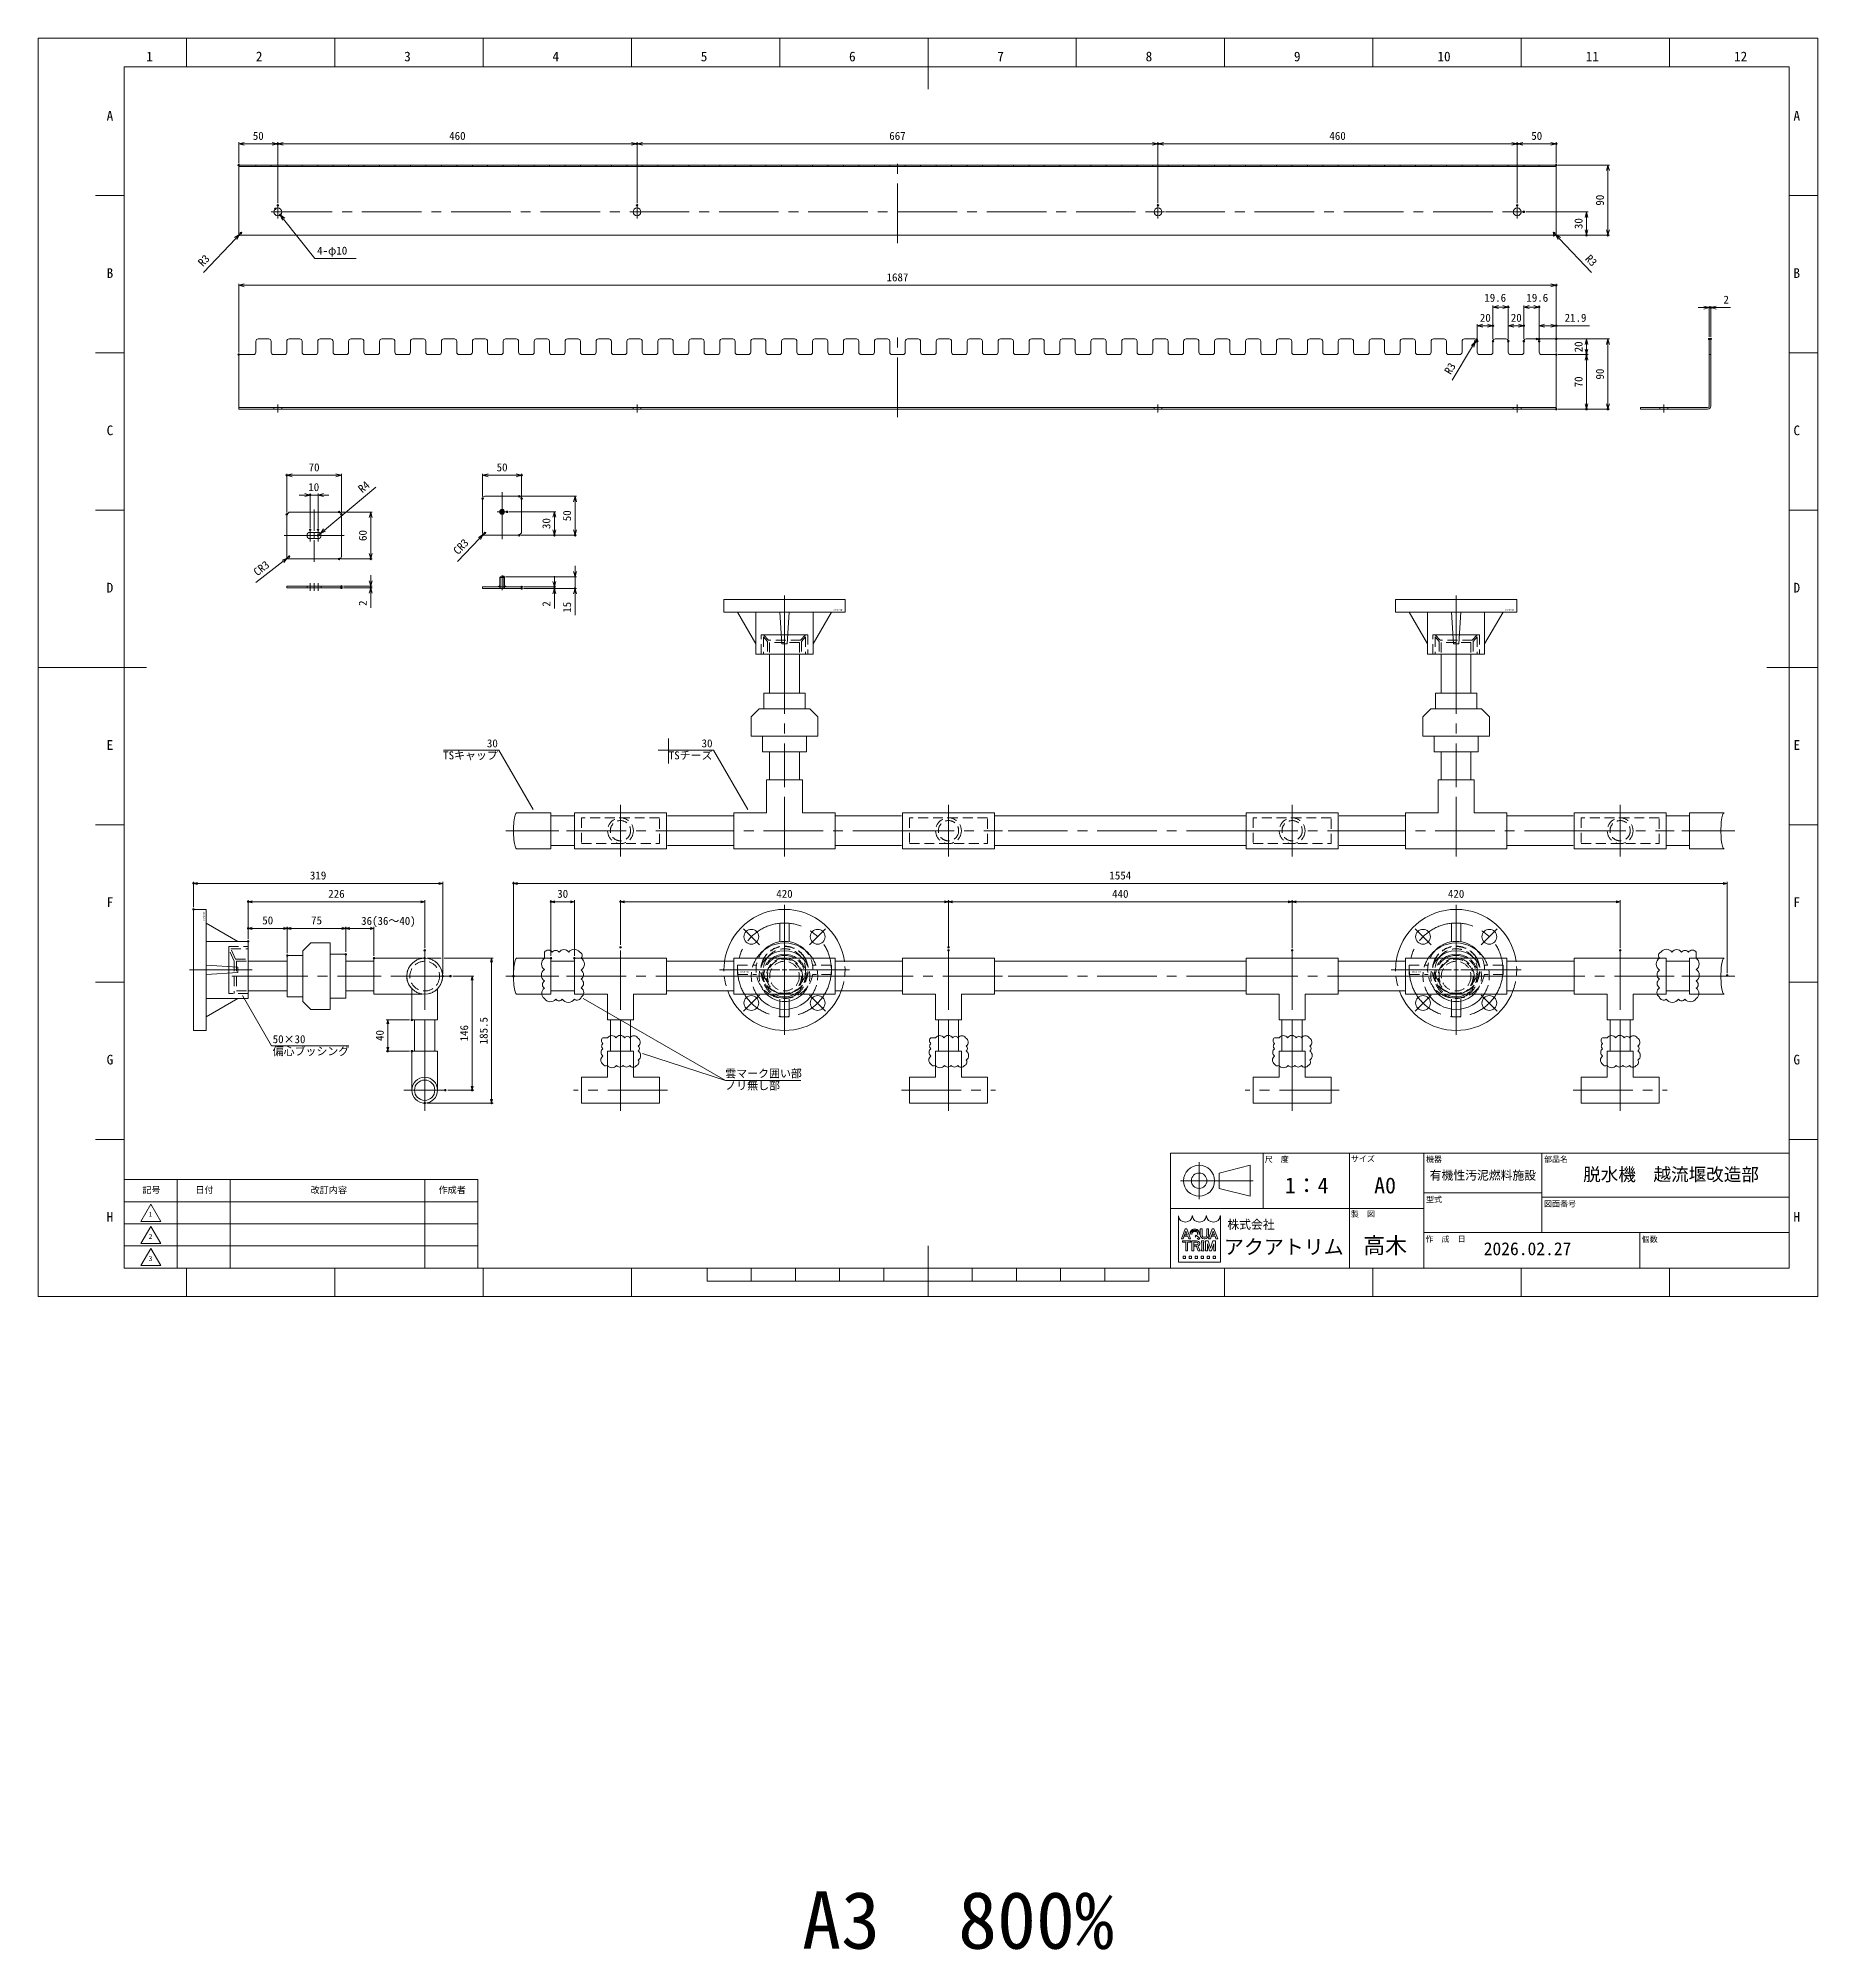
# Model space of a CAD drawing. Units: millimetres at full size. Extents: x -34906 to 7411, y -8440 to 3030.
# Drawn here: x -10390 to -8111, y -8347 to -5899 of the extents above; entities that cross this region are included whole.
import ezdxf
from ezdxf.enums import TextEntityAlignment as Align

# ---------------------------------------------------------------- set-up
doc = ezdxf.new("R2010")
doc.units = ezdxf.units.MM
doc.header["$LTSCALE"] = 4
doc.header["$PDMODE"] = 32
doc.header["$PDSIZE"] = 2
doc.linetypes.add('USER1', pattern=[28.575, 19.05, -3.175, 3.175, -3.175])
doc.linetypes.add('USER4', pattern=[4.7625, 3.175, -1.5875])
for name, color, linetype, lineweight in [('0-1_Defpoints', 7, 'Continuous', 18), ('0-2_01_外形線', 7, 'Continuous', 18), ('0-3_04_中心線', 7, 'USER1', 9), ('0-4_06_文字', 7, 'Continuous', 9), ('0-5_07_寸法線', 7, 'Continuous', 9), ('0-6_02_細線', 5, 'Continuous', 18), ('0-7_99_図枠', 7, 'Continuous', 18), ('0-A_03_かくれ線', 6, 'USER4', 18)]:
    doc.layers.add(name, color=color, linetype=linetype, lineweight=lineweight)
doc.layers.add('0-F_06_PHANTOM', color=4, linetype='Continuous')
doc.styles.add('ＭＳ ゴシック', font='')
doc.styles.get('ＭＳ ゴシック').set_extended_font_data('MS Gothic')

msp = doc.modelspace()

# ---------------------------------------------------------------- texts
at = {"layer": '0-4_06_文字', "style": 'ＭＳ ゴシック'}
for s, p in [('30', (-9815.477, -6810.229)), ('30', (-9540.601, -6810.229)), ('TSキャップ', (-9871.477, -6825.62)), ('TSチーズ', (-9582.601, -6825.62)), ('偏心ブッシング', (-10089.747, -7204.484)), ('50×30', (-10089.747, -7189.005)), ('雲マーク囲い部', (-9510.207, -7232.929)), ('ノリ無し部', (-9510.207, -7248.464))]:
    msp.add_text(s, height=10.26, dxfattribs=at).set_placement(p, align=Align.BOTTOM_LEFT)
at = {"layer": '0-5_07_寸法線', "style": 'ＭＳ ゴシック'}
for s, p in [('50', (-10115.251, -6032.451)), ('460', (-9863.751, -6032.451)), ('667', (-9300.251, -6032.451)), ('460', (-8736.751, -6032.451)), ('50', (-8478.251, -6032.451)), ('4-φ10', (-10032.866, -6179.388)), ('1687', (-9303.751, -6213.561)), ('19.6', (-8538.42, -6239.734)), ('19.6', (-8484.528, -6239.734)), ('2', (-8232.237, -6242.183)), ('20', (-8544.049, -6265.37)), ('20', (-8504.449, -6265.37)), ('21.9', (-8435.518, -6265.37)), ('70', (-10043.753, -6456.841)), ('50', (-9803.019, -6456.841)), ('10', (-10044.204, -6482.156)), ('319', (-10042.127, -6979.394)), ('1554', (-9018.444, -6979.394)), ('226', (-10018.627, -7002.859)), ('30', (-9725.442, -7002.859)), ('420', (-9444.942, -7002.859)), ('440', (-9014.942, -7002.859)), ('420', (-8584.942, -7002.859)), ('50', (-10103.125, -7036.883)), ('75', (-10040.624, -7036.883)), ('36(36～40)', (-9976.527, -7037.523))]:
    msp.add_text(s, height=10.26, dxfattribs=at).set_placement(p, align=Align.BOTTOM_LEFT)
for s, rotation, p in [('90', 90, (-8382.173, -6113.581)), ('30', 90, (-8409.553, -6143.581)), ('R3', 46.26, (-10176.947, -6194.484)), ('R3', 313.74, (-8412.234, -6184.37)), ('20', 90, (-8409.553, -6301.407)), ('R3', 58.996, (-8578.927, -6332.305)), ('70', 90, (-8409.553, -6346.228)), ('90', 90, (-8382.173, -6336.228)), ('R4', 39.936, (-9973.207, -6484.325)), ('50', 90, (-9704.674, -6517.645)), ('60', 90, (-9966.27, -6542.948)), ('30', 90, (-9731.157, -6527.645)), ('CR3', 46.267, (-9850.18, -6563.368)), ('CR3', 38.037, (-10107.488, -6590.712)), ('2', 90, (-9966.27, -6626.109)), ('2', 90, (-9731.157, -6627.053)), ('15', 90, (-9704.674, -6634.82)), ('40', 90, (-9944.485, -7183.1)), ('146', 90, (-9836.431, -7183.6)), ('185.5', 90, (-9811.5, -7187.35))]:
    msp.add_text(s, height=10.26, rotation=rotation, dxfattribs=at).set_placement(p, align=Align.BOTTOM_LEFT)
at = {"layer": '0-7_99_図枠', "style": 'ＭＳ ゴシック'}
for s, height, p in [('1', 12.44, (-10251.67, -5932.554)), ('2', 12.44, (-10111.343, -5932.554)), ('3', 12.44, (-9921.461, -5932.554)), ('4', 12.44, (-9731.579, -5932.554)), ('5', 12.44, (-9541.697, -5932.554)), ('6', 12.44, (-9351.815, -5932.554)), ('7', 12.44, (-9161.933, -5932.554)), ('8', 12.44, (-8972.051, -5932.554)), ('9', 12.44, (-8782.169, -5932.554)), ('10', 12.44, (-8598.458, -5932.554)), ('11', 12.44, (-8408.576, -5932.554)), ('12', 12.44, (-8218.694, -5932.554)), ('A', 12.44, (-10302.422, -6008.445)), ('A', 12.44, (-8142.525, -6008.445)), ('B', 12.44, (-10302.422, -6209.855)), ('B', 12.44, (-8142.525, -6209.855)), ('C', 12.44, (-10302.422, -6411.266)), ('C', 12.44, (-8142.525, -6411.266)), ('D', 12.44, (-10302.422, -6612.676)), ('D', 12.44, (-8142.525, -6612.676)), ('E', 12.44, (-10302.422, -6814.087)), ('E', 12.44, (-8142.525, -6814.087)), ('F', 12.44, (-10302.422, -7015.497)), ('F', 12.44, (-8142.525, -7015.497)), ('G', 12.44, (-10302.422, -7216.908)), ('G', 12.44, (-8142.525, -7216.908)), ('尺\u3000度', 7.331, (-8819.588, -7340.538)), ('サイズ', 7.331, (-8709.274, -7339.792)), ('機器', 7.331, (-8613.035, -7340.373)), ('部品名', 7.331, (-8461.987, -7340.373)), ('1：4', 20.53, (-8793.903, -7384.444)), ('A0', 20.53, (-8679.432, -7384.444)), ('有機性汚泥燃料施設', 11.09, (-8608.285, -7364.007)), ('脱水機\u3000越流堰改造部', 16.5, (-8411.794, -7367.159)), ('記号', 8.295, (-10256.651, -7380.424)), ('日付', 8.295, (-10188.765, -7380.424)), ('改訂内容', 8.295, (-10041.165, -7380.617)), ('作成者', 8.295, (-9877.365, -7380.424)), ('型式', 7.331, (-8613.035, -7391.787)), ('図面番号', 7.331, (-8461.987, -7397.444)), ('H', 12.44, (-10302.422, -7418.319)), ('1', 6.221, (-10248.607, -7410.081)), ('株式会社', 11.09, (-8867.416, -7427.028)), ('製\u3000図', 7.331, (-8709.274, -7410.506)), ('H', 12.44, (-8142.525, -7418.319)), ('2', 6.221, (-10248.607, -7438.366)), ('アクアトリム', 18.72, (-8871.69, -7461.685)), ('高木', 20.53, (-8693.432, -7461.271)), ('作\u3000成\u3000日', 7.331, (-8613.725, -7442.581)), ('個数', 7.331, (-8336.836, -7442.858)), ('3', 6.221, (-10248.607, -7466.652)), ('2026.02.27', 16.5, (-8539.164, -7462.283))]:
    msp.add_text(s, height=height, dxfattribs=at).set_placement(p, align=Align.BOTTOM_LEFT)
at = {"layer": '0-A_03_かくれ線', "color": 7, "style": 'ＭＳ ゴシック'}
for rotation, p in [(180, (-9360.151, -6630.097)), (180, (-8500.151, -6630.097)), (270, (-10178.925, -7017.809))]:
    msp.add_text('JIS10K-50A', height=1.466, rotation=rotation, dxfattribs=at).set_placement(p, align=Align.BOTTOM_LEFT)
for p in [(-9491.233, -7095.899), (-8631.233, -7095.899)]:
    msp.add_text('JIS10K-50A', height=1.466, dxfattribs=at).set_placement(p, align=Align.BOTTOM_LEFT)
at = {"layer": '0-F_06_PHANTOM', "style": 'ＭＳ ゴシック'}
msp.add_text('A3\u3000800%', height=73.31, dxfattribs=at).set_placement((-9411.904, -8367.344), align=Align.BOTTOM_LEFT)

# ---------------------------------------------------------------- linework, layer by layer
at = {"layer": '0-1_Defpoints'}
msp.add_lwpolyline([(-10389.995, -7510.374), (-8111.411, -7510.374), (-8111.411, -5899.254), (-10389.995, -5899.254)], close=True, dxfattribs=at)
at = {"layer": '0-2_01_外形線'}
for p, q in [((-10133.251, -6063.581), (-8446.251, -6063.581)), ((-10111.351, -6063.581), (-10111.351, -6061.581)), ((-10091.751, -6063.581), (-10091.751, -6061.581)), ((-10071.751, -6063.581), (-10071.751, -6061.581)), ((-10052.151, -6063.581), (-10052.151, -6061.581)), ((-10032.151, -6063.581), (-10032.151, -6061.581)), ((-10012.551, -6063.581), (-10012.551, -6061.581)), ((-9992.551, -6063.581), (-9992.551, -6061.581)), ((-9972.951, -6063.581), (-9972.951, -6061.581)), ((-9952.951, -6063.581), (-9952.951, -6061.581)), ((-9933.351, -6063.581), (-9933.351, -6061.581)), ((-9913.351, -6063.581), (-9913.351, -6061.581)), ((-9893.751, -6063.581), (-9893.751, -6061.581)), ((-9873.751, -6063.581), (-9873.751, -6061.581)), ((-9854.151, -6063.581), (-9854.151, -6061.581)), ((-9834.151, -6063.581), (-9834.151, -6061.581)), ((-9814.551, -6063.581), (-9814.551, -6061.581)), ((-9794.551, -6063.581), (-9794.551, -6061.581)), ((-9774.951, -6063.581), (-9774.951, -6061.581)), ((-9754.951, -6063.581), (-9754.951, -6061.581)), ((-9735.351, -6063.581), (-9735.351, -6061.581)), ((-9715.351, -6063.581), (-9715.351, -6061.581)), ((-9695.751, -6063.581), (-9695.751, -6061.581)), ((-9675.751, -6063.581), (-9675.751, -6061.581)), ((-9656.151, -6063.581), (-9656.151, -6061.581)), ((-9636.151, -6063.581), (-9636.151, -6061.581)), ((-9616.551, -6063.581), (-9616.551, -6061.581)), ((-9596.551, -6063.581), (-9596.551, -6061.581)), ((-9576.951, -6063.581), (-9576.951, -6061.581)), ((-9556.951, -6063.581), (-9556.951, -6061.581)), ((-9537.351, -6063.581), (-9537.351, -6061.581)), ((-9517.351, -6063.581), (-9517.351, -6061.581)), ((-9497.751, -6063.581), (-9497.751, -6061.581)), ((-9477.751, -6063.581), (-9477.751, -6061.581)), ((-9458.151, -6063.581), (-9458.151, -6061.581)), ((-9438.151, -6063.581), (-9438.151, -6061.581)), ((-9418.551, -6063.581), (-9418.551, -6061.581)), ((-9398.551, -6063.581), (-9398.551, -6061.581)), ((-9378.951, -6063.581), (-9378.951, -6061.581)), ((-9358.951, -6063.581), (-9358.951, -6061.581)), ((-9339.351, -6063.581), (-9339.351, -6061.581)), ((-9319.351, -6063.581), (-9319.351, -6061.581)), ((-9299.751, -6063.581), (-9299.751, -6061.581)), ((-9279.751, -6063.581), (-9279.751, -6061.581)), ((-9260.151, -6063.581), (-9260.151, -6061.581)), ((-9240.151, -6063.581), (-9240.151, -6061.581)), ((-9220.551, -6063.581), (-9220.551, -6061.581)), ((-9200.551, -6063.581), (-9200.551, -6061.581)), ((-9180.951, -6063.581), (-9180.951, -6061.581)), ((-9160.951, -6063.581), (-9160.951, -6061.581)), ((-9141.351, -6063.581), (-9141.351, -6061.581)), ((-9121.351, -6063.581), (-9121.351, -6061.581)), ((-9101.751, -6063.581), (-9101.751, -6061.581)), ((-9081.751, -6063.581), (-9081.751, -6061.581)), ((-9062.151, -6063.581), (-9062.151, -6061.581)), ((-9042.151, -6063.581), (-9042.151, -6061.581)), ((-9022.551, -6063.581), (-9022.551, -6061.581)), ((-9002.551, -6063.581), (-9002.551, -6061.581)), ((-8982.951, -6063.581), (-8982.951, -6061.581)), ((-8962.951, -6063.581), (-8962.951, -6061.581)), ((-8943.351, -6063.581), (-8943.351, -6061.581)), ((-8923.351, -6063.581), (-8923.351, -6061.581)), ((-8903.751, -6063.581), (-8903.751, -6061.581)), ((-8883.751, -6063.581), (-8883.751, -6061.581)), ((-8864.151, -6063.581), (-8864.151, -6061.581)), ((-8844.151, -6063.581), (-8844.151, -6061.581)), ((-8824.551, -6063.581), (-8824.551, -6061.581)), ((-8804.551, -6063.581), (-8804.551, -6061.581)), ((-8784.951, -6063.581), (-8784.951, -6061.581)), ((-8764.951, -6063.581), (-8764.951, -6061.581)), ((-8745.351, -6063.581), (-8745.351, -6061.581)), ((-8725.351, -6063.581), (-8725.351, -6061.581)), ((-8705.751, -6063.581), (-8705.751, -6061.581)), ((-8685.751, -6063.581), (-8685.751, -6061.581)), ((-8666.151, -6063.581), (-8666.151, -6061.581)), ((-8646.151, -6063.581), (-8646.151, -6061.581)), ((-8626.551, -6063.581), (-8626.551, -6061.581)), ((-8606.551, -6063.581), (-8606.551, -6061.581)), ((-8586.951, -6063.581), (-8586.951, -6061.581)), ((-8566.951, -6063.581), (-8566.951, -6061.581)), ((-8547.351, -6063.581), (-8547.351, -6061.581)), ((-8527.351, -6063.581), (-8527.351, -6061.581)), ((-8507.751, -6063.581), (-8507.751, -6061.581)), ((-8487.751, -6063.581), (-8487.751, -6061.581)), ((-8468.151, -6063.581), (-8468.151, -6061.581)), ((-10130.251, -6151.581), (-8526.251, -6151.581)), ((-10111.351, -6287.228), (-10111.351, -6301.228)), ((-10094.751, -6284.228), (-10108.351, -6284.228)), ((-10091.751, -6301.228), (-10091.751, -6287.228)), ((-10071.751, -6287.228), (-10071.751, -6301.228)), ((-10055.151, -6284.228), (-10068.751, -6284.228)), ((-10052.151, -6301.228), (-10052.151, -6287.228)), ((-10032.151, -6287.228), (-10032.151, -6301.228)), ((-10015.551, -6284.228), (-10029.151, -6284.228)), ((-10012.551, -6301.228), (-10012.551, -6287.228)), ((-9992.551, -6287.228), (-9992.551, -6301.228)), ((-9975.951, -6284.228), (-9989.551, -6284.228)), ((-9972.951, -6301.228), (-9972.951, -6287.228)), ((-9952.951, -6287.228), (-9952.951, -6301.228)), ((-9936.351, -6284.228), (-9949.951, -6284.228)), ((-9933.351, -6301.228), (-9933.351, -6287.228)), ((-9913.351, -6287.228), (-9913.351, -6301.228)), ((-9896.751, -6284.228), (-9910.351, -6284.228)), ((-9893.751, -6301.228), (-9893.751, -6287.228)), ((-9873.751, -6287.228), (-9873.751, -6301.228)), ((-9857.151, -6284.228), (-9870.751, -6284.228)), ((-9854.151, -6301.228), (-9854.151, -6287.228)), ((-9834.151, -6287.228), (-9834.151, -6301.228)), ((-9817.551, -6284.228), (-9831.151, -6284.228)), ((-9814.551, -6301.228), (-9814.551, -6287.228)), ((-9794.551, -6287.228), (-9794.551, -6301.228)), ((-9777.951, -6284.228), (-9791.551, -6284.228)), ((-9774.951, -6301.228), (-9774.951, -6287.228)), ((-9754.951, -6287.228), (-9754.951, -6301.228)), ((-9738.351, -6284.228), (-9751.951, -6284.228)), ((-9735.351, -6301.228), (-9735.351, -6287.228)), ((-9715.351, -6287.228), (-9715.351, -6301.228)), ((-9698.751, -6284.228), (-9712.351, -6284.228)), ((-9695.751, -6301.228), (-9695.751, -6287.228)), ((-9675.751, -6287.228), (-9675.751, -6301.228)), ((-9659.151, -6284.228), (-9672.751, -6284.228)), ((-9656.151, -6301.228), (-9656.151, -6287.228)), ((-9636.151, -6287.228), (-9636.151, -6301.228)), ((-9619.551, -6284.228), (-9633.151, -6284.228)), ((-9616.551, -6301.228), (-9616.551, -6287.228)), ((-9596.551, -6287.228), (-9596.551, -6301.228)), ((-9579.951, -6284.228), (-9593.551, -6284.228)), ((-9576.951, -6301.228), (-9576.951, -6287.228)), ((-9556.951, -6287.228), (-9556.951, -6301.228)), ((-9540.351, -6284.228), (-9553.951, -6284.228)), ((-9537.351, -6301.228), (-9537.351, -6287.228)), ((-9517.351, -6287.228), (-9517.351, -6301.228)), ((-9500.751, -6284.228), (-9514.351, -6284.228)), ((-9497.751, -6301.228), (-9497.751, -6287.228)), ((-9477.751, -6287.228), (-9477.751, -6301.228)), ((-9461.151, -6284.228), (-9474.751, -6284.228)), ((-9458.151, -6301.228), (-9458.151, -6287.228)), ((-9438.151, -6287.228), (-9438.151, -6301.228)), ((-9421.551, -6284.228), (-9435.151, -6284.228)), ((-9418.551, -6301.228), (-9418.551, -6287.228)), ((-9398.551, -6287.228), (-9398.551, -6301.228)), ((-9381.951, -6284.228), (-9395.551, -6284.228)), ((-9378.951, -6301.228), (-9378.951, -6287.228)), ((-9358.951, -6287.228), (-9358.951, -6301.228)), ((-9342.351, -6284.228), (-9355.951, -6284.228)), ((-9339.351, -6301.228), (-9339.351, -6287.228)), ((-9319.351, -6287.228), (-9319.351, -6301.228)), ((-9302.751, -6284.228), (-9316.351, -6284.228)), ((-9299.751, -6301.228), (-9299.751, -6287.228)), ((-9279.751, -6287.228), (-9279.751, -6301.228)), ((-9263.151, -6284.228), (-9276.751, -6284.228)), ((-9260.151, -6301.228), (-9260.151, -6287.228)), ((-9240.151, -6287.228), (-9240.151, -6301.228)), ((-9223.551, -6284.228), (-9237.151, -6284.228)), ((-9220.551, -6301.228), (-9220.551, -6287.228)), ((-9200.551, -6287.228), (-9200.551, -6301.228)), ((-9183.951, -6284.228), (-9197.551, -6284.228)), ((-9180.951, -6301.228), (-9180.951, -6287.228)), ((-9160.951, -6287.228), (-9160.951, -6301.228)), ((-9144.351, -6284.228), (-9157.951, -6284.228)), ((-9141.351, -6301.228), (-9141.351, -6287.228)), ((-9121.351, -6287.228), (-9121.351, -6301.228)), ((-9104.751, -6284.228), (-9118.351, -6284.228)), ((-9101.751, -6301.228), (-9101.751, -6287.228)), ((-9081.751, -6287.228), (-9081.751, -6301.228)), ((-9065.151, -6284.228), (-9078.751, -6284.228)), ((-9062.151, -6301.228), (-9062.151, -6287.228)), ((-9042.151, -6287.228), (-9042.151, -6301.228)), ((-9025.551, -6284.228), (-9039.151, -6284.228)), ((-9022.551, -6301.228), (-9022.551, -6287.228)), ((-9002.551, -6287.228), (-9002.551, -6301.228)), ((-8985.951, -6284.228), (-8999.551, -6284.228)), ((-8982.951, -6301.228), (-8982.951, -6287.228)), ((-8962.951, -6287.228), (-8962.951, -6301.228)), ((-8946.351, -6284.228), (-8959.951, -6284.228)), ((-8943.351, -6301.228), (-8943.351, -6287.228)), ((-8923.351, -6287.228), (-8923.351, -6301.228)), ((-8906.751, -6284.228), (-8920.351, -6284.228)), ((-8903.751, -6301.228), (-8903.751, -6287.228)), ((-8883.751, -6287.228), (-8883.751, -6301.228)), ((-8867.151, -6284.228), (-8880.751, -6284.228)), ((-8864.151, -6301.228), (-8864.151, -6287.228)), ((-8844.151, -6287.228), (-8844.151, -6301.228)), ((-8827.551, -6284.228), (-8841.151, -6284.228)), ((-8824.551, -6301.228), (-8824.551, -6287.228)), ((-8804.551, -6287.228), (-8804.551, -6301.228)), ((-8787.951, -6284.228), (-8801.551, -6284.228)), ((-8784.951, -6301.228), (-8784.951, -6287.228)), ((-8764.951, -6287.228), (-8764.951, -6301.228)), ((-8748.351, -6284.228), (-8761.951, -6284.228)), ((-8745.351, -6301.228), (-8745.351, -6287.228)), ((-8725.351, -6287.228), (-8725.351, -6301.228)), ((-8708.751, -6284.228), (-8722.351, -6284.228)), ((-8705.751, -6301.228), (-8705.751, -6287.228)), ((-8685.751, -6287.228), (-8685.751, -6301.228)), ((-8669.151, -6284.228), (-8682.751, -6284.228)), ((-8666.151, -6301.228), (-8666.151, -6287.228)), ((-8646.151, -6287.228), (-8646.151, -6301.228)), ((-8629.551, -6284.228), (-8643.151, -6284.228)), ((-8626.551, -6301.228), (-8626.551, -6287.228)), ((-8606.551, -6287.228), (-8606.551, -6301.228)), ((-8589.951, -6284.228), (-8603.551, -6284.228)), ((-8586.951, -6301.228), (-8586.951, -6287.228)), ((-8566.951, -6287.228), (-8566.951, -6301.228)), ((-8550.351, -6284.228), (-8563.951, -6284.228)), ((-8547.351, -6301.228), (-8547.351, -6287.228)), ((-8527.351, -6287.228), (-8527.351, -6301.228)), ((-8510.751, -6284.228), (-8524.351, -6284.228)), ((-8507.751, -6301.228), (-8507.751, -6287.228)), ((-8487.751, -6287.228), (-8487.751, -6301.228)), ((-8471.151, -6284.228), (-8484.751, -6284.228)), ((-8468.151, -6301.228), (-8468.151, -6287.228)), ((-10114.351, -6304.228), (-10133.251, -6304.228)), ((-10074.751, -6304.228), (-10088.751, -6304.228)), ((-10035.151, -6304.228), (-10049.151, -6304.228)), ((-9995.551, -6304.228), (-10009.551, -6304.228)), ((-9955.951, -6304.228), (-9969.951, -6304.228)), ((-9916.351, -6304.228), (-9930.351, -6304.228)), ((-9876.751, -6304.228), (-9890.751, -6304.228)), ((-9837.151, -6304.228), (-9851.151, -6304.228)), ((-9797.551, -6304.228), (-9811.551, -6304.228)), ((-9757.951, -6304.228), (-9771.951, -6304.228)), ((-9718.351, -6304.228), (-9732.351, -6304.228)), ((-9678.751, -6304.228), (-9692.751, -6304.228)), ((-9639.151, -6304.228), (-9653.151, -6304.228)), ((-9599.551, -6304.228), (-9613.551, -6304.228)), ((-9559.951, -6304.228), (-9573.951, -6304.228)), ((-9520.351, -6304.228), (-9534.351, -6304.228)), ((-9480.751, -6304.228), (-9494.751, -6304.228)), ((-9441.151, -6304.228), (-9455.151, -6304.228)), ((-9401.551, -6304.228), (-9415.551, -6304.228)), ((-9361.951, -6304.228), (-9375.951, -6304.228)), ((-9322.351, -6304.228), (-9336.351, -6304.228)), ((-9282.751, -6304.228), (-9296.751, -6304.228)), ((-9243.151, -6304.228), (-9257.151, -6304.228)), ((-9203.551, -6304.228), (-9217.551, -6304.228)), ((-9163.951, -6304.228), (-9177.951, -6304.228)), ((-9124.351, -6304.228), (-9138.351, -6304.228)), ((-9084.751, -6304.228), (-9098.751, -6304.228)), ((-9045.151, -6304.228), (-9059.151, -6304.228)), ((-9005.551, -6304.228), (-9019.551, -6304.228)), ((-8965.951, -6304.228), (-8979.951, -6304.228)), ((-8926.351, -6304.228), (-8940.351, -6304.228)), ((-8886.751, -6304.228), (-8900.751, -6304.228)), ((-8847.151, -6304.228), (-8861.151, -6304.228)), ((-8807.551, -6304.228), (-8821.551, -6304.228)), ((-8767.951, -6304.228), (-8781.951, -6304.228)), ((-8728.351, -6304.228), (-8742.351, -6304.228)), ((-8688.751, -6304.228), (-8702.751, -6304.228)), ((-8649.151, -6304.228), (-8663.151, -6304.228)), ((-8609.551, -6304.228), (-8623.551, -6304.228)), ((-8569.951, -6304.228), (-8583.951, -6304.228)), ((-8530.351, -6304.228), (-8544.351, -6304.228)), ((-8490.751, -6304.228), (-8504.751, -6304.228)), ((-8446.351, -6304.228), (-8465.151, -6304.228)), ((-8446.251, -6372.228), (-10133.251, -6372.228)), ((-8338.47, -6374.228), (-8252.47, -6374.228)), ((-10071.753, -6508.948), (-10071.753, -6562.948)), ((-10001.753, -6562.948), (-10001.753, -6508.948)), ((-9821.019, -6532.645), (-9821.019, -6488.645)), ((-9818.019, -6485.645), (-9774.019, -6485.645)), ((-10031.753, -6531.948), (-10041.753, -6531.948)), ((-10031.753, -6539.948), (-10041.753, -6539.948)), ((-9774.019, -6535.645), (-9818.019, -6535.645)), ((-10068.753, -6565.948), (-10004.753, -6565.948)), ((-9799.019, -6589.82), (-9798.019, -6588.82)), ((-9799.019, -6589.82), (-9793.019, -6589.82)), ((-9799.019, -6601.82), (-9799.019, -6589.82)), ((-9798.019, -6588.82), (-9794.019, -6588.82)), ((-9793.019, -6589.82), (-9794.019, -6588.82)), ((-9793.019, -6601.82), (-9793.019, -6589.82)), ((-9356.942, -6617.896), (-9511.942, -6617.896)), ((-9511.942, -6617.896), (-9511.942, -6633.896)), ((-9356.942, -6633.896), (-9356.942, -6617.896)), ((-8496.942, -6617.896), (-8651.942, -6617.896)), ((-8651.942, -6617.896), (-8651.942, -6633.896)), ((-8496.942, -6633.896), (-8496.942, -6617.896)), ((-9511.942, -6633.896), (-9356.942, -6633.896)), ((-9494.442, -6633.896), (-9470.942, -6674.599)), ((-9470.942, -6687.896), (-9470.942, -6633.896)), ((-9440.442, -6633.896), (-9437.942, -6674.599)), ((-9428.442, -6633.896), (-9430.942, -6674.599)), ((-9397.942, -6633.896), (-9397.942, -6687.896)), ((-9374.442, -6633.896), (-9397.942, -6674.599)), ((-8651.942, -6633.896), (-8496.942, -6633.896)), ((-8634.442, -6633.896), (-8610.942, -6674.599)), ((-8610.942, -6687.896), (-8610.942, -6633.896)), ((-8580.442, -6633.896), (-8577.942, -6674.599)), ((-8568.442, -6633.896), (-8570.942, -6674.599)), ((-8537.942, -6633.896), (-8537.942, -6687.896)), ((-8514.442, -6633.896), (-8537.942, -6674.599)), ((-9437.942, -6674.599), (-9430.942, -6674.599)), ((-8577.942, -6674.599), (-8570.942, -6674.599)), ((-9397.942, -6687.896), (-9470.942, -6687.896)), ((-9453.442, -6687.896), (-9453.442, -6737.897)), ((-9415.442, -6687.896), (-9415.442, -6737.897)), ((-8537.942, -6687.896), (-8610.942, -6687.896)), ((-8593.442, -6687.896), (-8593.442, -6737.897)), ((-8555.442, -6687.896), (-8555.442, -6737.897)), ((-9460.942, -6737.897), (-9407.942, -6737.897)), ((-9460.942, -6737.897), (-9460.942, -6757.897)), ((-9407.942, -6737.897), (-9407.942, -6757.897)), ((-8600.942, -6737.897), (-8547.942, -6737.897)), ((-8600.942, -6737.897), (-8600.942, -6757.897)), ((-8547.942, -6737.897), (-8547.942, -6757.897)), ((-9476.942, -6767.897), (-9466.942, -6757.897)), ((-9476.942, -6767.897), (-9476.942, -6792.897)), ((-9466.942, -6757.897), (-9401.942, -6757.897)), ((-9391.942, -6767.897), (-9401.942, -6757.897)), ((-9391.942, -6767.897), (-9391.942, -6792.897)), ((-8616.942, -6767.897), (-8606.942, -6757.897)), ((-8616.942, -6767.897), (-8616.942, -6792.897)), ((-8606.942, -6757.897), (-8541.942, -6757.897)), ((-8531.942, -6767.897), (-8541.942, -6757.897)), ((-8531.942, -6767.897), (-8531.942, -6792.897)), ((-9476.942, -6792.897), (-9391.942, -6792.897)), ((-9462.442, -6812.897), (-9462.442, -6792.897)), ((-9406.442, -6812.897), (-9406.442, -6792.897)), ((-8616.942, -6792.897), (-8531.942, -6792.897)), ((-8602.442, -6812.897), (-8602.442, -6792.897)), ((-8546.442, -6812.897), (-8546.442, -6792.897)), ((-9462.442, -6812.897), (-9406.442, -6812.897)), ((-9453.442, -6812.897), (-9453.442, -6848.893)), ((-9415.441, -6812.897), (-9415.441, -6848.893)), ((-8602.442, -6812.897), (-8546.442, -6812.897)), ((-8593.442, -6812.897), (-8593.442, -6848.893)), ((-8555.441, -6812.897), (-8555.441, -6848.893)), ((-9457.442, -6848.893), (-9457.442, -6890.893)), ((-9411.442, -6848.893), (-9457.442, -6848.893)), ((-9411.442, -6890.893), (-9411.442, -6848.893)), ((-8597.442, -6848.893), (-8597.442, -6890.893)), ((-8551.442, -6848.893), (-8597.442, -6848.893)), ((-8551.442, -6890.893), (-8551.442, -6848.893)), ((-9733.442, -6890.893), (-9777.442, -6890.893)), ((-9733.442, -6936.893), (-9733.442, -6890.893)), ((-9703.442, -6894.893), (-9733.442, -6894.893)), ((-9585.442, -6890.893), (-9703.442, -6890.893)), ((-9703.442, -6890.893), (-9703.442, -6936.893)), ((-9585.442, -6936.893), (-9585.442, -6890.893)), ((-9499.442, -6894.893), (-9584.442, -6894.893)), ((-9499.442, -6890.893), (-9499.442, -6936.893)), ((-9457.442, -6890.893), (-9499.442, -6890.893)), ((-9369.442, -6890.893), (-9411.442, -6890.893)), ((-9369.442, -6936.893), (-9369.442, -6890.893)), ((-9369.442, -6894.893), (-9284.442, -6894.893)), ((-9165.442, -6890.893), (-9283.442, -6890.893)), ((-9283.442, -6890.893), (-9283.442, -6936.893)), ((-9165.442, -6936.893), (-9165.442, -6890.893)), ((-8843.442, -6894.893), (-9165.442, -6894.893)), ((-8725.442, -6890.893), (-8843.442, -6890.893)), ((-8843.442, -6890.893), (-8843.442, -6936.893)), ((-8725.442, -6936.893), (-8725.442, -6890.893)), ((-8639.442, -6894.893), (-8724.442, -6894.893)), ((-8639.442, -6890.893), (-8639.442, -6936.893)), ((-8597.442, -6890.893), (-8639.442, -6890.893)), ((-8509.442, -6890.893), (-8551.442, -6890.893)), ((-8509.442, -6936.893), (-8509.442, -6890.893)), ((-8509.442, -6894.893), (-8424.442, -6894.893)), ((-8305.442, -6890.893), (-8423.442, -6890.893)), ((-8423.442, -6890.893), (-8423.442, -6936.893)), ((-8305.442, -6936.893), (-8305.442, -6890.893)), ((-8305.442, -6894.893), (-8275.442, -6894.893)), ((-8305.442, -6894.893), (-8275.442, -6894.893)), ((-8275.442, -6936.893), (-8275.442, -6890.893)), ((-8275.442, -6890.893), (-8231.442, -6890.893)), ((-8275.442, -6936.893), (-8275.442, -6890.893)), ((-8275.442, -6890.893), (-8231.442, -6890.893)), ((-9777.442, -6936.893), (-9733.442, -6936.893)), ((-9703.442, -6932.893), (-9733.442, -6932.893)), ((-9703.442, -6936.893), (-9585.442, -6936.893)), ((-9499.442, -6932.893), (-9584.442, -6932.893)), ((-9499.442, -6936.893), (-9369.442, -6936.893)), ((-9369.442, -6932.893), (-9284.442, -6932.893)), ((-9283.442, -6936.893), (-9165.442, -6936.893)), ((-8843.442, -6932.893), (-9165.442, -6932.893)), ((-8843.442, -6936.893), (-8725.442, -6936.893)), ((-8639.442, -6932.893), (-8724.442, -6932.893)), ((-8639.442, -6936.893), (-8509.442, -6936.893)), ((-8509.442, -6932.893), (-8424.442, -6932.893)), ((-8423.442, -6936.893), (-8305.442, -6936.893)), ((-8305.442, -6932.893), (-8275.442, -6932.893)), ((-8305.442, -6932.893), (-8275.442, -6932.893)), ((-8231.442, -6936.893), (-8275.442, -6936.893)), ((-8231.442, -6936.893), (-8275.442, -6936.893)), ((-10191.126, -7014.6), (-10191.126, -7169.6)), ((-10175.126, -7014.6), (-10191.126, -7014.6)), ((-10175.126, -7169.6), (-10175.126, -7014.6)), ((-10175.126, -7032.1), (-10134.423, -7055.6)), ((-9428.442, -7032.1), (-9440.442, -7032.1)), ((-9440.411, -7032.397), (-9440.411, -7056.091)), ((-9428.442, -7032.1), (-9428.442, -7056.096)), ((-8568.442, -7032.1), (-8580.442, -7032.1)), ((-8580.411, -7032.397), (-8580.411, -7056.091)), ((-8568.442, -7032.1), (-8568.442, -7056.096)), ((-10175.126, -7055.6), (-10121.126, -7055.6)), ((-10121.126, -7055.6), (-10121.126, -7128.6)), ((-10041.124, -7057.6), (-10051.124, -7067.6)), ((-10051.124, -7132.6), (-10051.124, -7067.6)), ((-10041.124, -7057.6), (-10016.124, -7057.6)), ((-10016.124, -7142.6), (-10016.124, -7057.6)), ((-9996.124, -7072.1), (-10016.124, -7072.1)), ((-9996.124, -7128.1), (-9996.124, -7072.1)), ((-10175.126, -7086.1), (-10134.423, -7088.6)), ((-10175.126, -7098.1), (-10134.423, -7095.6)), ((-10134.423, -7095.6), (-10134.423, -7088.6)), ((-10121.126, -7081.1), (-10071.124, -7081.1)), ((-10071.124, -7126.6), (-10071.124, -7073.6)), ((-10071.124, -7073.6), (-10051.124, -7073.6)), ((-9996.124, -7081.099), (-9960.129, -7081.099)), ((-9960.129, -7077.1), (-9960.129, -7123.1)), ((-9895.129, -7077.1), (-9960.129, -7077.1)), ((-9733.442, -7077.1), (-9777.442, -7077.1)), ((-9733.442, -7123.1), (-9733.442, -7077.1)), ((-9703.442, -7081.1), (-9733.442, -7081.1)), ((-9703.442, -7077.1), (-9585.442, -7077.1)), ((-9703.442, -7123.1), (-9703.442, -7077.1)), ((-9585.442, -7077.1), (-9585.442, -7123.1)), ((-9499.442, -7081.1), (-9585.442, -7081.1)), ((-9499.442, -7077.1), (-9369.442, -7077.1)), ((-9499.442, -7123.1), (-9499.442, -7077.1)), ((-9369.442, -7077.1), (-9369.442, -7123.1)), ((-9369.442, -7081.1), (-9283.442, -7081.1)), ((-9165.442, -7077.1), (-9283.442, -7077.1)), ((-9283.442, -7077.1), (-9283.442, -7123.1)), ((-9165.442, -7123.1), (-9165.442, -7077.1)), ((-8843.442, -7081.1), (-9165.442, -7081.1)), ((-8843.442, -7077.1), (-8725.442, -7077.1)), ((-8843.442, -7123.1), (-8843.442, -7077.1)), ((-8725.442, -7077.1), (-8725.442, -7123.1)), ((-8639.442, -7081.1), (-8725.442, -7081.1)), ((-8509.442, -7077.1), (-8639.442, -7077.1)), ((-8639.442, -7077.1), (-8639.442, -7123.1)), ((-8509.442, -7123.1), (-8509.442, -7077.1)), ((-8509.442, -7081.1), (-8423.442, -7081.1)), ((-8305.442, -7077.1), (-8423.442, -7077.1)), ((-8423.442, -7077.1), (-8423.442, -7123.1)), ((-8305.442, -7123.1), (-8305.442, -7077.1)), ((-8305.442, -7081.1), (-8275.442, -7081.1)), ((-8305.442, -7081.1), (-8275.442, -7081.1)), ((-8275.442, -7123.1), (-8275.442, -7077.1)), ((-8275.442, -7077.1), (-8231.442, -7077.1)), ((-8275.442, -7123.1), (-8275.442, -7077.1)), ((-8275.442, -7077.1), (-8231.442, -7077.1)), ((-10121.126, -7119.1), (-10071.124, -7119.1)), ((-9996.124, -7119.1), (-9960.129, -7119.1)), ((-9911.629, -7116.123), (-9911.629, -7156.1)), ((-9878.629, -7156.1), (-9878.629, -7116.123)), ((-9703.442, -7119.1), (-9733.442, -7119.1)), ((-9499.442, -7119.1), (-9585.442, -7119.1)), ((-9369.442, -7119.1), (-9283.442, -7119.1)), ((-8843.442, -7119.1), (-9165.442, -7119.1)), ((-8639.442, -7119.1), (-8725.442, -7119.1)), ((-8509.442, -7119.1), (-8423.442, -7119.1)), ((-8305.442, -7119.1), (-8275.442, -7119.1)), ((-8305.442, -7119.1), (-8275.442, -7119.1)), ((-10175.126, -7152.1), (-10134.423, -7128.6)), ((-10121.126, -7128.6), (-10175.126, -7128.6)), ((-10071.124, -7126.6), (-10051.124, -7126.6)), ((-10041.124, -7142.6), (-10051.124, -7132.6)), ((-10041.124, -7142.6), (-10016.124, -7142.6)), ((-9996.124, -7128.1), (-10016.124, -7128.1)), ((-9960.129, -7123.1), (-9911.629, -7123.1)), ((-9777.442, -7123.1), (-9733.442, -7123.1)), ((-9660.942, -7123.1), (-9703.442, -7123.1)), ((-9660.942, -7156.1), (-9660.942, -7123.1)), ((-9627.942, -7123.1), (-9627.942, -7156.1)), ((-9369.442, -7123.1), (-9499.442, -7123.1)), ((-9440.411, -7151.802), (-9440.411, -7142.179)), ((-9428.474, -7151.802), (-9428.474, -7142.179)), ((-9240.942, -7123.1), (-9240.942, -7156.1)), ((-9207.942, -7156.1), (-9207.942, -7123.1)), ((-9207.942, -7123.1), (-9165.442, -7123.1)), ((-8800.942, -7123.1), (-8843.442, -7123.1)), ((-8800.942, -7156.1), (-8800.942, -7123.1)), ((-8767.942, -7123.1), (-8767.942, -7156.1)), ((-8639.442, -7123.1), (-8509.442, -7123.1)), ((-8580.411, -7151.802), (-8580.411, -7142.179)), ((-8568.474, -7151.802), (-8568.474, -7142.179)), ((-8380.942, -7123.1), (-8380.942, -7156.1)), ((-8347.942, -7156.1), (-8347.942, -7123.1)), ((-8347.942, -7123.1), (-8305.442, -7123.1)), ((-8231.442, -7123.1), (-8275.442, -7123.1)), ((-8231.442, -7123.1), (-8275.442, -7123.1)), ((-10191.126, -7169.6), (-10175.126, -7169.6)), ((-9911.629, -7156.1), (-9878.629, -7156.1)), ((-9908.129, -7156.1), (-9908.129, -7196.1)), ((-9882.129, -7156.1), (-9882.129, -7196.1)), ((-9627.942, -7156.1), (-9660.942, -7156.1)), ((-9657.442, -7156.1), (-9657.442, -7196.1)), ((-9631.442, -7156.1), (-9631.442, -7196.1)), ((-9440.442, -7152.1), (-9428.442, -7152.1)), ((-9240.942, -7156.1), (-9207.942, -7156.1)), ((-9237.442, -7156.1), (-9237.442, -7196.1)), ((-9211.442, -7156.1), (-9211.442, -7196.1)), ((-8767.942, -7156.1), (-8800.942, -7156.1)), ((-8797.442, -7156.1), (-8797.442, -7196.1)), ((-8771.442, -7156.1), (-8771.442, -7196.1)), ((-8580.442, -7152.1), (-8568.442, -7152.1)), ((-8380.942, -7156.1), (-8347.942, -7156.1)), ((-8377.442, -7156.1), (-8377.442, -7196.1)), ((-8351.442, -7156.1), (-8351.442, -7196.1))]:
    msp.add_line(p, q, dxfattribs=at)
for points in [[(-8446.251, -6148.581), (-8446.251, -6061.581), (-10133.251, -6061.581), (-10133.251, -6148.581)], [(-8526.251, -6151.581), (-8466.251, -6151.581), (-8449.251, -6151.581)], [(-8248.47, -6370.228), (-8248.47, -6284.228), (-8250.47, -6284.228), (-8250.47, -6370.228)], [(-10133.251, -6304.228), (-10133.251, -6374.228), (-8446.251, -6374.228), (-8446.251, -6304.228)], [(-8252.47, -6372.228), (-8338.47, -6372.228), (-8338.47, -6374.228)], [(-10004.753, -6505.948), (-10068.753, -6505.948), (-10071.753, -6508.948)], [(-9771.019, -6488.645), (-9771.019, -6532.645), (-9774.019, -6535.645)], [(-9878.659, -7246.1), (-9878.659, -7196.1), (-9911.659, -7196.1), (-9911.659, -7246.1)]]:
    msp.add_lwpolyline(points, dxfattribs=at)
for points in [[(-10071.753, -6600.875), (-10071.753, -6602.875), (-10001.753, -6602.875), (-10001.753, -6600.875)], [(-9821.019, -6603.82), (-9771.019, -6603.82), (-9771.019, -6601.82), (-9821.019, -6601.82)], [(-9799.019, -6599.82), (-9799.019, -6601.82), (-9801.019, -6601.82)], [(-9793.019, -6599.82), (-9793.019, -6601.82), (-9791.019, -6601.82)], [(-9660.942, -7229.6), (-9660.942, -7196.1), (-9627.942, -7196.1), (-9627.942, -7229.6), (-9594.442, -7229.6), (-9594.442, -7262.6), (-9694.442, -7262.6), (-9694.442, -7229.6)], [(-9207.942, -7229.6), (-9207.942, -7196.1), (-9240.942, -7196.1), (-9240.942, -7229.6), (-9274.442, -7229.6), (-9274.442, -7262.6), (-9174.442, -7262.6), (-9174.442, -7229.6)], [(-8800.942, -7229.6), (-8800.942, -7196.1), (-8767.942, -7196.1), (-8767.942, -7229.6), (-8734.442, -7229.6), (-8734.442, -7262.6), (-8834.442, -7262.6), (-8834.442, -7229.6)], [(-8347.942, -7229.6), (-8347.942, -7196.1), (-8380.942, -7196.1), (-8380.942, -7229.6), (-8414.442, -7229.6), (-8414.442, -7262.6), (-8314.442, -7262.6), (-8314.442, -7229.6)]]:
    msp.add_lwpolyline(points, close=True, dxfattribs=at)
for centre, radius in [((-10083.251, -6121.581), 5), ((-9623.251, -6121.581), 5), ((-8956.251, -6121.581), 5), ((-8496.251, -6121.581), 5), ((-9796.019, -6505.645), 3.05), ((-9796.019, -6505.645), 3), ((-9796.019, -6505.645), 2), ((-9476.868, -7049.673), 9.5), ((-9392.016, -7049.673), 9.5), ((-8616.868, -7049.673), 9.5), ((-8532.016, -7049.673), 9.5), ((-9895.129, -7100.1), 23), ((-9476.868, -7134.526), 9.5), ((-9392.016, -7134.526), 9.5), ((-8616.868, -7134.526), 9.5), ((-8532.016, -7134.526), 9.5), ((-9895.159, -7246.1), 16.5), ((-9895.159, -7246.1), 13)]:
    msp.add_circle(centre, radius, dxfattribs=at)
for centre, radius, start, end in [((-10130.251, -6148.581), 3, 180, 270), ((-8449.251, -6148.581), 3, 270, 0), ((-10108.351, -6287.228), 3, 90, 180), ((-10094.751, -6287.228), 3, 0, 90), ((-10068.751, -6287.228), 3, 90, 180), ((-10055.151, -6287.228), 3, 0, 90), ((-10029.151, -6287.228), 3, 90, 180), ((-10015.551, -6287.228), 3, 0, 90), ((-9989.551, -6287.228), 3, 90, 180), ((-9975.951, -6287.228), 3, 0, 90), ((-9949.951, -6287.228), 3, 90, 180), ((-9936.351, -6287.228), 3, 0, 90), ((-9910.351, -6287.228), 3, 90, 180), ((-9896.751, -6287.228), 3, 0, 90), ((-9870.751, -6287.228), 3, 90, 180), ((-9857.151, -6287.228), 3, 360, 90), ((-9831.151, -6287.228), 3, 90, 180), ((-9817.551, -6287.228), 3, 0, 90), ((-9791.551, -6287.228), 3, 90, 180), ((-9777.951, -6287.228), 3, 0, 90), ((-9751.951, -6287.228), 3, 90, 180), ((-9738.351, -6287.228), 3, 0, 90), ((-9712.351, -6287.228), 3, 90, 180), ((-9698.751, -6287.228), 3, 0, 90), ((-9672.751, -6287.228), 3, 90, 180), ((-9659.151, -6287.228), 3, 0, 90), ((-9633.151, -6287.228), 3, 90, 180), ((-9619.551, -6287.228), 3, 0, 90), ((-9593.551, -6287.228), 3, 90, 180), ((-9579.951, -6287.228), 3, 0, 90), ((-9553.951, -6287.228), 3, 90, 180), ((-9540.351, -6287.228), 3, 0, 90), ((-9514.351, -6287.228), 3, 90, 180), ((-9500.751, -6287.228), 3, 0, 90), ((-9474.751, -6287.228), 3, 90, 180), ((-9461.151, -6287.228), 3, 0, 90), ((-9435.151, -6287.228), 3, 90, 180), ((-9421.551, -6287.228), 3, 0, 90), ((-9395.551, -6287.228), 3, 90, 180), ((-9381.951, -6287.228), 3, 0, 90), ((-9355.951, -6287.228), 3, 90, 180), ((-9342.351, -6287.228), 3, 0, 90), ((-9316.351, -6287.228), 3, 90, 180), ((-9302.751, -6287.228), 3, 360, 90), ((-9276.751, -6287.228), 3, 90, 180), ((-9263.151, -6287.228), 3, 0, 90), ((-9237.151, -6287.228), 3, 90, 180), ((-9223.551, -6287.228), 3, 0, 90), ((-9197.551, -6287.228), 3, 90, 180), ((-9183.951, -6287.228), 3, 0, 90), ((-9157.951, -6287.228), 3, 90, 180), ((-9144.351, -6287.228), 3, 0, 90), ((-9118.351, -6287.228), 3, 90, 180), ((-9104.751, -6287.228), 3, 0, 90), ((-9078.751, -6287.228), 3, 90, 180), ((-9065.151, -6287.228), 3, 0, 90), ((-9039.151, -6287.228), 3, 90, 180), ((-9025.551, -6287.228), 3, 0, 90), ((-8999.551, -6287.228), 3, 90, 180), ((-8985.951, -6287.228), 3, 0, 90), ((-8959.951, -6287.228), 3, 90, 180), ((-8946.351, -6287.228), 3, 0, 90), ((-8920.351, -6287.228), 3, 90, 180), ((-8906.751, -6287.228), 3, 0, 90), ((-8880.751, -6287.228), 3, 90, 180), ((-8867.151, -6287.228), 3, 0, 90), ((-8841.151, -6287.228), 3, 90, 180), ((-8827.551, -6287.228), 3, 0, 90), ((-8801.551, -6287.228), 3, 90, 180), ((-8787.951, -6287.228), 3, 0, 90), ((-8761.951, -6287.228), 3, 90, 180), ((-8748.351, -6287.228), 3, 0, 90), ((-8722.351, -6287.228), 3, 90, 180), ((-8708.751, -6287.228), 3, 0, 90), ((-8682.751, -6287.228), 3, 90, 180), ((-8669.151, -6287.228), 3, 0, 90), ((-8643.151, -6287.228), 3, 90, 180), ((-8629.551, -6287.228), 3, 0, 90), ((-8603.551, -6287.228), 3, 90, 180), ((-8589.951, -6287.228), 3, 0, 90), ((-8563.951, -6287.228), 3, 90, 180), ((-8550.351, -6287.228), 3, 0, 90), ((-8524.351, -6287.228), 3, 90, 180), ((-8510.751, -6287.228), 3, 0, 90), ((-8484.751, -6287.228), 3, 90, 180), ((-8471.151, -6287.228), 3, 0, 90), ((-10114.351, -6301.228), 3, 270, 0), ((-10088.751, -6301.228), 3, 180, 270), ((-10074.751, -6301.228), 3, 270, 360), ((-10049.151, -6301.228), 3, 180, 270), ((-10035.151, -6301.228), 3, 270, 0), ((-10009.551, -6301.228), 3, 180, 270), ((-9995.551, -6301.228), 3, 270, 360), ((-9969.951, -6301.228), 3, 180, 270), ((-9955.951, -6301.228), 3, 270, 360), ((-9930.351, -6301.228), 3, 180, 270), ((-9916.351, -6301.228), 3, 270, 360), ((-9890.751, -6301.228), 3, 180, 270), ((-9876.751, -6301.228), 3, 270, 360), ((-9851.151, -6301.228), 3, 180, 270), ((-9837.151, -6301.228), 3, 270, 360), ((-9811.551, -6301.228), 3, 180, 270), ((-9797.551, -6301.228), 3, 270, 360), ((-9771.951, -6301.228), 3, 180, 270), ((-9757.951, -6301.228), 3, 270, 360), ((-9732.351, -6301.228), 3, 180, 270), ((-9718.351, -6301.228), 3, 270, 360), ((-9692.751, -6301.228), 3, 180, 270), ((-9678.751, -6301.228), 3, 270, 360), ((-9653.151, -6301.228), 3, 180, 270), ((-9639.151, -6301.228), 3, 270, 0), ((-9613.551, -6301.228), 3, 180, 270), ((-9599.551, -6301.228), 3, 270, 360), ((-9573.951, -6301.228), 3, 180, 270), ((-9559.951, -6301.228), 3, 270, 360), ((-9534.351, -6301.228), 3, 180, 270), ((-9520.351, -6301.228), 3, 270, 360), ((-9494.751, -6301.228), 3, 180, 270), ((-9480.751, -6301.228), 3, 270, 360), ((-9455.151, -6301.228), 3, 180, 270), ((-9441.151, -6301.228), 3, 270, 360), ((-9415.551, -6301.228), 3, 180, 270), ((-9401.551, -6301.228), 3, 270, 360), ((-9375.951, -6301.228), 3, 180, 270), ((-9361.951, -6301.228), 3, 270, 360), ((-9336.351, -6301.228), 3, 180, 270), ((-9322.351, -6301.228), 3, 270, 360), ((-9296.751, -6301.228), 3, 180, 270), ((-9282.751, -6301.228), 3, 270, 360), ((-9257.151, -6301.228), 3, 180, 270), ((-9243.151, -6301.228), 3, 270, 360), ((-9217.551, -6301.228), 3, 180, 270), ((-9203.551, -6301.228), 3, 270, 360), ((-9177.951, -6301.228), 3, 180, 270), ((-9163.951, -6301.228), 3, 270, 360), ((-9138.351, -6301.228), 3, 180, 270), ((-9124.351, -6301.228), 3, 270, 360), ((-9098.751, -6301.228), 3, 180, 270), ((-9084.751, -6301.228), 3, 270, 0), ((-9059.151, -6301.228), 3, 180, 270), ((-9045.151, -6301.228), 3, 270, 360), ((-9019.551, -6301.228), 3, 180, 270), ((-9005.551, -6301.228), 3, 270, 360), ((-8979.951, -6301.228), 3, 180, 270), ((-8965.951, -6301.228), 3, 270, 360), ((-8940.351, -6301.228), 3, 180, 270), ((-8926.351, -6301.228), 3, 270, 360), ((-8900.751, -6301.228), 3, 180, 270), ((-8886.751, -6301.228), 3, 270, 360), ((-8861.151, -6301.228), 3, 180, 270), ((-8847.151, -6301.228), 3, 270, 360), ((-8821.551, -6301.228), 3, 180, 270), ((-8807.551, -6301.228), 3, 270, 360), ((-8781.951, -6301.228), 3, 180, 270), ((-8767.951, -6301.228), 3, 270, 360), ((-8742.351, -6301.228), 3, 180, 270), ((-8728.351, -6301.228), 3, 270, 360), ((-8702.751, -6301.228), 3, 180, 270), ((-8688.751, -6301.228), 3, 270, 360), ((-8663.151, -6301.228), 3, 180, 270), ((-8649.151, -6301.228), 3, 270, 360), ((-8623.551, -6301.228), 3, 180, 270), ((-8609.551, -6301.228), 3, 270, 360), ((-8583.951, -6301.228), 3, 180, 270), ((-8569.951, -6301.228), 3, 270, 360), ((-8544.351, -6301.228), 3, 180, 270), ((-8530.351, -6301.228), 3, 270, 360), ((-8504.751, -6301.228), 3, 180, 270), ((-8490.751, -6301.228), 3, 270, 360), ((-8465.151, -6301.228), 3, 180, 270), ((-8252.47, -6370.228), 4, 270, 0), ((-8252.47, -6370.228), 2, 270, 0), ((-10004.753, -6508.948), 3, 0, 90), ((-9818.019, -6488.645), 3, 90, 180), ((-9774.019, -6488.645), 3, 0, 90), ((-10041.753, -6535.948), 4, 90, 270), ((-10031.753, -6535.948), 4, 270, 90), ((-9818.019, -6532.645), 3, 180, 270), ((-10068.753, -6562.948), 3, 180, 270), ((-10004.753, -6562.948), 3, 270, 0), ((-9434.442, -7092.1), 77.5, 8.15986, 171.84014), ((-8574.442, -7092.1), 77.5, 8.15986, 171.84014), ((-9434.442, -7100.1), 42.5, 32.76376, 147.23624), ((-9434.442, -7092.1), 36.5, 44.59209, 135.40791), ((-9434.442, -7100.1), 32.5, 44.95254, 134.95254), ((-9434.442, -7100.1), 28, 55.22806, 124.77194), ((-8574.442, -7100.1), 42.5, 32.76376, 147.23624), ((-8574.442, -7092.1), 36.5, 44.59209, 135.40791), ((-8574.442, -7100.1), 32.5, 44.95254, 134.95254), ((-8574.442, -7100.1), 28, 55.22806, 124.77194), ((-9434.442, -7100.1), 26.5, 60.21834, 119.78166), ((-8574.442, -7100.1), 26.5, 60.21834, 119.78166), ((-9434.442, -7092.1), 77.5, 200.38869, 339.61131), ((-8574.442, -7092.1), 77.5, 200.38869, 339.61131), ((-9434.442, -7100.1), 42.5, 212.76376, 327.23624), ((-9434.442, -7100.1), 32.5, 225.04746, 315.04746), ((-9434.442, -7100.1), 28, 235.22806, 304.77194), ((-9434.442, -7100.1), 26.5, 240.21834, 299.78166), ((-8574.442, -7100.1), 42.5, 212.76376, 327.23624), ((-8574.442, -7100.1), 32.5, 225.04746, 315.04746), ((-8574.442, -7100.1), 28, 235.22806, 304.77194), ((-8574.442, -7100.1), 26.5, 240.21834, 299.78166)]:
    msp.add_arc(centre, radius, start, end, dxfattribs=at)
for centre in [(-9777.442, -6913.893), (-8231.442, -6913.893), (-8231.442, -6913.893), (-9777.442, -7100.1), (-8231.442, -7100.1), (-8231.442, -7100.1)]:
    msp.add_ellipse(centre, major_axis=(0, -23), ratio=0.173913, start_param=3.14159265, end_param=6.28318531, dxfattribs=at)
at = {"layer": '0-3_04_中心線', "color": 1, "lineweight": 18}
for p, q in [((-9289.751, -6161.581), (-9289.751, -6051.581)), ((-10089.751, -6121.581), (-8489.751, -6121.581)), ((-9289.751, -6384.228), (-9289.751, -6274.228)), ((-10083.251, -6368.228), (-10083.251, -6378.228)), ((-9623.251, -6368.228), (-9623.251, -6378.228)), ((-8956.251, -6368.228), (-8956.251, -6378.228)), ((-8496.251, -6368.228), (-8496.251, -6378.228)), ((-8308.47, -6368.228), (-8308.47, -6378.228)), ((-9796.019, -6480.645), (-9796.019, -6540.645)), ((-10041.753, -6596.875), (-10041.753, -6606.875)), ((-10036.753, -6596.875), (-10036.753, -6606.875)), ((-10031.753, -6596.875), (-10031.753, -6606.875)), ((-9796.019, -6603.82), (-9796.019, -6586.82)), ((-9796.019, -6605.82), (-9796.019, -6599.82)), ((-9434.442, -6612.896), (-9434.442, -6692.896)), ((-8574.442, -6612.896), (-8574.442, -6692.896)), ((-9434.442, -6657.896), (-9434.442, -6692.896)), ((-8574.442, -6657.896), (-8574.442, -6692.896)), ((-9434.442, -6687.896), (-9434.442, -6848.893)), ((-8574.442, -6687.896), (-8574.442, -6848.893)), ((-9434.442, -6946.893), (-9434.442, -6838.893)), ((-8574.442, -6946.893), (-8574.442, -6838.893)), ((-9644.442, -6880.893), (-9644.442, -6946.893)), ((-9224.442, -6880.893), (-9224.442, -6946.893)), ((-8784.442, -6880.893), (-8784.442, -6946.893)), ((-8364.442, -6880.893), (-8364.442, -6946.893)), ((-9791.442, -6913.893), (-9723.442, -6913.893)), ((-9713.442, -6913.893), (-9575.442, -6913.893)), ((-9575.442, -6913.893), (-9293.442, -6913.893)), ((-9293.442, -6913.893), (-9155.442, -6913.893)), ((-8843.442, -6913.893), (-9165.442, -6913.893)), ((-8853.442, -6913.893), (-8715.442, -6913.893)), ((-8715.442, -6913.893), (-8433.442, -6913.893)), ((-8433.442, -6913.893), (-8295.442, -6913.893)), ((-8217.442, -6913.893), (-8285.442, -6913.893)), ((-8217.442, -6913.893), (-8285.442, -6913.893)), ((-9434.442, -7008.975), (-9434.442, -7175.225)), ((-8574.442, -7008.975), (-8574.442, -7175.225)), ((-9487.122, -7039.42), (-9466.615, -7059.926)), ((-9381.763, -7039.42), (-9402.269, -7059.926)), ((-8627.122, -7039.42), (-8606.615, -7059.926)), ((-8521.763, -7039.42), (-8542.269, -7059.926)), ((-9895.129, -7067.1), (-9895.129, -7166.1)), ((-9895.129, -7067.1), (-9895.129, -7133.1)), ((-9644.442, -7067.1), (-9644.442, -7166.1)), ((-9434.442, -7067.1), (-9434.442, -7133.1)), ((-9224.442, -7067.1), (-9224.442, -7166.1)), ((-8784.442, -7067.1), (-8784.442, -7166.1)), ((-8574.442, -7067.1), (-8574.442, -7133.1)), ((-8364.442, -7067.1), (-8364.442, -7166.1)), ((-10196.126, -7092.1), (-10116.126, -7092.1)), ((-10151.126, -7092.1), (-10116.126, -7092.1)), ((-9351.317, -7092.1), (-9517.567, -7092.1)), ((-8491.317, -7092.1), (-8657.567, -7092.1)), ((-10142.126, -7100.1), (-10111.126, -7100.1)), ((-10121.126, -7100.1), (-9960.129, -7100.1)), ((-9862.129, -7100.1), (-9970.129, -7100.1)), ((-9928.129, -7100.1), (-9862.129, -7100.1)), ((-9791.442, -7100.1), (-9723.442, -7100.1)), ((-9713.442, -7100.1), (-9575.442, -7100.1)), ((-9499.442, -7100.1), (-9585.442, -7100.1)), ((-9359.442, -7100.1), (-9509.442, -7100.1)), ((-9369.442, -7100.1), (-9283.442, -7100.1)), ((-9155.442, -7100.1), (-9293.442, -7100.1)), ((-8843.442, -7100.1), (-9165.442, -7100.1)), ((-8853.442, -7100.1), (-8715.442, -7100.1)), ((-8639.442, -7100.1), (-8725.442, -7100.1)), ((-8649.442, -7100.1), (-8499.442, -7100.1)), ((-8509.442, -7100.1), (-8423.442, -7100.1)), ((-8295.442, -7100.1), (-8433.442, -7100.1)), ((-8217.442, -7100.1), (-8285.442, -7100.1)), ((-8217.442, -7100.1), (-8285.442, -7100.1)), ((-9487.122, -7144.779), (-9466.615, -7124.273)), ((-9381.763, -7144.779), (-9402.269, -7124.273)), ((-8627.122, -7144.779), (-8606.615, -7124.273)), ((-8521.763, -7144.779), (-8542.269, -7124.273)), ((-9895.129, -7156.1), (-9895.129, -7196.1)), ((-9644.442, -7156.1), (-9644.442, -7196.1)), ((-9224.442, -7156.1), (-9224.442, -7196.1)), ((-8784.442, -7156.1), (-8784.442, -7196.1)), ((-8364.442, -7156.1), (-8364.442, -7196.1)), ((-9895.159, -7272.6), (-9895.159, -7186.1)), ((-9644.442, -7272.6), (-9644.442, -7186.1)), ((-9224.442, -7272.6), (-9224.442, -7186.1)), ((-8784.442, -7272.6), (-8784.442, -7186.1)), ((-8364.442, -7272.6), (-8364.442, -7186.1)), ((-9868.659, -7246.1), (-9921.659, -7246.1)), ((-9584.442, -7246.1), (-9704.442, -7246.1)), ((-9284.442, -7246.1), (-9164.442, -7246.1)), ((-8724.442, -7246.1), (-8844.442, -7246.1)), ((-8424.442, -7246.1), (-8304.442, -7246.1))]:
    msp.add_line(p, q, dxfattribs=at)
at = {"layer": '0-3_04_中心線'}
for p, q in [((-10083.251, -6120.581), (-10083.251, -6113.081)), ((-9623.251, -6120.581), (-9623.251, -6113.081)), ((-8956.251, -6120.581), (-8956.251, -6113.081)), ((-8496.251, -6120.581), (-8496.251, -6113.081)), ((-10091.751, -6121.581), (-10084.251, -6121.581)), ((-10083.251, -6130.081), (-10083.251, -6122.581)), ((-10082.251, -6121.581), (-10074.751, -6121.581)), ((-9631.751, -6121.581), (-9624.251, -6121.581)), ((-9623.251, -6130.081), (-9623.251, -6122.581)), ((-9622.251, -6121.581), (-9614.751, -6121.581)), ((-8964.751, -6121.581), (-8957.251, -6121.581)), ((-8956.251, -6130.081), (-8956.251, -6122.581)), ((-8955.251, -6121.581), (-8947.751, -6121.581)), ((-8504.751, -6121.581), (-8497.251, -6121.581)), ((-8496.251, -6130.081), (-8496.251, -6122.581)), ((-8495.251, -6121.581), (-8487.751, -6121.581)), ((-10036.753, -6502.448), (-10036.753, -6529.948)), ((-9802.519, -6505.645), (-9796.619, -6505.645)), ((-9796.019, -6505.045), (-9796.019, -6499.145)), ((-9796.019, -6512.145), (-9796.019, -6506.245)), ((-9795.419, -6505.645), (-9789.519, -6505.645)), ((-10041.753, -6535.148), (-10041.753, -6528.448)), ((-10031.753, -6535.148), (-10031.753, -6528.448)), ((-10075.253, -6535.948), (-10042.753, -6535.948)), ((-10049.253, -6535.948), (-10042.553, -6535.948)), ((-10041.753, -6543.448), (-10041.753, -6536.748)), ((-10040.953, -6535.948), (-10034.253, -6535.948)), ((-10039.253, -6535.948), (-10032.553, -6535.948)), ((-10036.753, -6541.948), (-10036.753, -6569.448)), ((-10031.753, -6543.448), (-10031.753, -6536.748)), ((-10030.953, -6535.948), (-10024.253, -6535.948)), ((-10030.753, -6535.948), (-9998.253, -6535.948)), ((-9434.442, -7054.1), (-9434.442, -7091.6)), ((-9434.442, -7058.6), (-9434.442, -7086.1)), ((-8574.442, -7054.1), (-8574.442, -7091.6)), ((-8574.442, -7058.6), (-8574.442, -7086.1)), ((-9467.942, -7092.1), (-9440.442, -7092.1)), ((-9434.442, -7074.83), (-9434.442, -7095.746)), ((-9428.442, -7092.1), (-9400.942, -7092.1)), ((-8607.942, -7092.1), (-8580.442, -7092.1)), ((-8574.442, -7074.83), (-8574.442, -7095.746)), ((-8568.442, -7092.1), (-8540.942, -7092.1)), ((-9480.442, -7100.1), (-9442.942, -7100.1)), ((-9459.712, -7100.1), (-9438.796, -7100.1)), ((-9434.442, -7098.1), (-9434.442, -7125.6)), ((-9434.442, -7104.454), (-9434.442, -7125.37)), ((-9434.442, -7108.6), (-9434.442, -7146.1)), ((-9430.088, -7100.1), (-9409.172, -7100.1)), ((-9425.942, -7100.1), (-9388.442, -7100.1)), ((-8620.442, -7100.1), (-8582.942, -7100.1)), ((-8599.712, -7100.1), (-8578.796, -7100.1)), ((-8574.442, -7098.1), (-8574.442, -7125.6)), ((-8574.442, -7104.454), (-8574.442, -7125.37)), ((-8574.442, -7108.6), (-8574.442, -7146.1)), ((-8570.088, -7100.1), (-8549.172, -7100.1)), ((-8565.942, -7100.1), (-8528.442, -7100.1))]:
    msp.add_line(p, q, dxfattribs=at)
at = {"layer": '0-3_04_中心線', "linetype": 'Continuous'}
for p, q in [((-10083.751, -6121.581), (-10082.751, -6121.581)), ((-10083.251, -6122.081), (-10083.251, -6121.081)), ((-9623.751, -6121.581), (-9622.751, -6121.581)), ((-9623.251, -6122.081), (-9623.251, -6121.081)), ((-8956.751, -6121.581), (-8955.751, -6121.581)), ((-8956.251, -6122.081), (-8956.251, -6121.081)), ((-8496.751, -6121.581), (-8495.751, -6121.581)), ((-8496.251, -6122.081), (-8496.251, -6121.081)), ((-9796.319, -6505.645), (-9795.719, -6505.645)), ((-9796.019, -6505.945), (-9796.019, -6505.345)), ((-10036.753, -6532.948), (-10036.753, -6538.948)), ((-10042.153, -6535.948), (-10041.353, -6535.948)), ((-10041.753, -6536.348), (-10041.753, -6535.548)), ((-10039.753, -6535.948), (-10033.753, -6535.948)), ((-10032.153, -6535.948), (-10031.353, -6535.948)), ((-10031.753, -6536.348), (-10031.753, -6535.548)), ((-9437.442, -7092.1), (-9431.442, -7092.1)), ((-9434.442, -7089.1), (-9434.442, -7095.1)), ((-9434.442, -7095.85), (-9434.442, -7104.35)), ((-8577.442, -7092.1), (-8571.442, -7092.1)), ((-8574.442, -7089.1), (-8574.442, -7095.1)), ((-8574.442, -7095.85), (-8574.442, -7104.35)), ((-9438.692, -7100.1), (-9430.192, -7100.1)), ((-9436.619, -7100.1), (-9432.265, -7100.1)), ((-9434.442, -7097.923), (-9434.442, -7102.277)), ((-8578.692, -7100.1), (-8570.192, -7100.1)), ((-8576.619, -7100.1), (-8572.265, -7100.1)), ((-8574.442, -7097.923), (-8574.442, -7102.277))]:
    msp.add_line(p, q, dxfattribs=at)
at = {"layer": '0-3_04_中心線', "color": 1, "lineweight": 18}
for centre in [(-9434.442, -7092.1), (-8574.442, -7092.1)]:
    msp.add_circle(centre, 60, dxfattribs=at)
at = {"layer": '0-4_06_文字'}
for p, q in [((-9582.949, -6795.652), (-9582.949, -6827.855)), ((-9800.299, -6810.645), (-9870.885, -6810.645)), ((-9756.445, -6886.602), (-9800.299, -6810.645)), ((-9525.423, -6810.645), (-9596.009, -6810.645)), ((-9481.569, -6886.602), (-9525.423, -6810.645)), ((-10128.444, -7124.88), (-10091.184, -7189.417)), ((-9692.081, -7128.565), (-9509.995, -7233.692)), ((-10091.184, -7189.417), (-9992.081, -7189.417)), ((-9616.16, -7199.327), (-9509.995, -7233.692)), ((-9509.995, -7233.692), (-9413.448, -7233.692))]:
    msp.add_line(p, q, dxfattribs=at)
at = {"layer": '0-4_06_文字', "lineweight": 18}
for p, q in [((-9585.442, -7123.1), (-9627.942, -7123.1)), ((-9283.442, -7123.1), (-9240.942, -7123.1)), ((-8725.442, -7123.1), (-8767.942, -7123.1)), ((-8423.442, -7123.1), (-8380.942, -7123.1))]:
    msp.add_line(p, q, dxfattribs=at)
at = {"layer": '0-5_07_寸法線', "color": 3, "lineweight": 18}
for p, q in [((-10133.251, -6059.081), (-10133.251, -6032.451)), ((-10126.251, -6034.451), (-10090.251, -6034.451)), ((-10083.251, -6110.581), (-10083.251, -6032.451)), ((-10083.251, -6110.581), (-10083.251, -6032.451)), ((-10076.251, -6034.451), (-9630.251, -6034.451)), ((-9623.251, -6110.581), (-9623.251, -6032.451)), ((-9623.251, -6110.581), (-9623.251, -6032.451)), ((-9616.251, -6034.451), (-8963.251, -6034.451)), ((-8956.251, -6110.581), (-8956.251, -6032.451)), ((-8956.251, -6110.581), (-8956.251, -6032.451)), ((-8949.251, -6034.451), (-8503.251, -6034.451)), ((-8496.251, -6110.581), (-8496.251, -6032.451)), ((-8496.251, -6110.581), (-8496.251, -6032.451)), ((-8489.251, -6034.451), (-8453.251, -6034.451)), ((-8446.251, -6059.081), (-8446.251, -6032.451)), ((-8443.751, -6061.581), (-8378.173, -6061.581)), ((-8380.173, -6068.581), (-8380.173, -6144.581)), ((-8485.251, -6121.581), (-8405.553, -6121.581)), ((-8407.553, -6128.581), (-8407.553, -6144.581)), ((-10178.498, -6198.998), (-10137.165, -6155.806)), ((-10130.251, -6148.581), (-10132.325, -6150.748)), ((-8449.251, -6148.581), (-8447.177, -6150.748)), ((-8446.751, -6151.581), (-8378.173, -6151.581)), ((-8446.751, -6151.581), (-8405.553, -6151.581)), ((-8401.004, -6198.998), (-8442.337, -6155.806)), ((-10133.251, -6301.728), (-10133.251, -6213.561)), ((-10126.251, -6215.561), (-8453.251, -6215.561)), ((-8446.251, -6281.664), (-8446.251, -6213.561)), ((-8527.349, -6284.621), (-8527.349, -6241.503)), ((-8520.349, -6243.503), (-8514.751, -6243.503)), ((-8507.751, -6284.728), (-8507.751, -6241.503)), ((-8487.749, -6284.621), (-8487.749, -6241.503)), ((-8480.749, -6243.503), (-8475.151, -6243.503)), ((-8468.151, -6284.728), (-8468.151, -6241.503)), ((-8257.47, -6244.183), (-8264.47, -6244.183)), ((-8250.47, -6281.728), (-8250.47, -6242.183)), ((-8250.47, -6244.183), (-8248.47, -6244.183)), ((-8248.47, -6281.728), (-8248.47, -6242.183)), ((-8241.47, -6244.183), (-8223.003, -6244.183)), ((-8548.23, -6285.107), (-8549.775, -6287.678)), ((-8547.349, -6284.621), (-8547.349, -6265.37)), ((-8540.349, -6267.37), (-8534.349, -6267.37)), ((-8527.349, -6284.621), (-8527.349, -6265.37)), ((-8507.749, -6284.621), (-8507.749, -6265.37)), ((-8500.749, -6267.37), (-8494.749, -6267.37)), ((-8487.749, -6284.621), (-8487.749, -6265.37)), ((-8468.651, -6284.228), (-8378.173, -6284.228)), ((-8468.151, -6281.728), (-8468.151, -6265.37)), ((-8461.151, -6267.37), (-8453.251, -6267.37)), ((-8446.251, -6301.728), (-8446.251, -6265.37)), ((-8446.251, -6267.37), (-8403.784, -6267.37)), ((-8443.751, -6284.228), (-8405.553, -6284.228)), ((-8579.445, -6337.05), (-8553.381, -6293.678)), ((-8443.751, -6304.228), (-8405.553, -6304.228)), ((-8443.751, -6304.228), (-8405.553, -6304.228)), ((-8407.553, -6291.228), (-8407.553, -6297.228)), ((-8407.553, -6311.228), (-8407.553, -6367.228)), ((-8380.173, -6291.228), (-8380.173, -6367.228)), ((-8443.751, -6374.228), (-8378.173, -6374.228)), ((-8443.751, -6374.228), (-8405.553, -6374.228)), ((-10071.753, -6506.448), (-10071.753, -6456.841)), ((-10008.753, -6458.841), (-10064.753, -6458.841)), ((-10001.753, -6506.448), (-10001.753, -6456.841)), ((-9821.019, -6486.145), (-9821.019, -6456.841)), ((-9814.019, -6458.841), (-9778.019, -6458.841)), ((-9771.019, -6486.145), (-9771.019, -6456.841)), ((-10048.753, -6484.156), (-10055.753, -6484.156)), ((-10041.753, -6525.948), (-10041.753, -6482.156)), ((-10031.753, -6484.156), (-10041.753, -6484.156)), ((-10031.753, -6525.948), (-10031.753, -6482.156)), ((-10024.753, -6484.156), (-10017.753, -6484.156)), ((-9957.661, -6473.919), (-10023.319, -6528.887)), ((-10002.253, -6505.948), (-9962.27, -6505.948)), ((-9787.019, -6505.645), (-9727.157, -6505.645)), ((-9771.519, -6485.645), (-9700.674, -6485.645)), ((-9702.674, -6492.645), (-9702.674, -6528.645)), ((-10031.753, -6535.948), (-10028.686, -6533.38)), ((-9964.27, -6512.948), (-9964.27, -6558.948)), ((-9818.019, -6532.645), (-9820.093, -6534.812)), ((-9729.157, -6512.645), (-9729.157, -6528.645)), ((-9853.183, -6569.399), (-9824.932, -6539.87)), ((-9771.519, -6535.645), (-9700.674, -6535.645)), ((-9771.519, -6535.645), (-9727.157, -6535.645)), ((-10111.322, -6596.251), (-10076.629, -6569.11)), ((-10068.753, -6562.948), (-10071.116, -6564.796)), ((-10002.253, -6565.948), (-9962.27, -6565.948)), ((-9702.674, -6581.82), (-9702.674, -6574.82)), ((-9999.153, -6600.875), (-9962.27, -6600.875)), ((-9999.153, -6602.875), (-9962.27, -6602.875)), ((-9964.27, -6593.875), (-9964.27, -6586.875)), ((-9964.27, -6600.875), (-9964.27, -6602.875)), ((-9791.519, -6588.82), (-9700.674, -6588.82)), ((-9768.519, -6601.82), (-9727.157, -6601.82)), ((-9768.519, -6603.82), (-9727.157, -6603.82)), ((-9768.519, -6603.82), (-9700.674, -6603.82)), ((-9729.157, -6594.82), (-9729.157, -6587.82)), ((-9729.157, -6601.82), (-9729.157, -6603.82)), ((-9702.674, -6588.82), (-9702.674, -6603.82)), ((-9964.27, -6609.875), (-9964.27, -6628.342)), ((-9729.157, -6610.82), (-9729.157, -6629.286)), ((-9702.674, -6610.82), (-9702.674, -6637.82)), ((-10191.126, -7011.6), (-10191.126, -6979.394)), ((-9877.129, -6981.394), (-10186.126, -6981.394)), ((-9872.129, -7097.1), (-9872.129, -6979.394)), ((-9781.442, -7097.1), (-9781.442, -6979.394)), ((-8232.446, -6981.394), (-9776.442, -6981.394)), ((-8227.446, -7096.1), (-8227.446, -6979.394)), ((-10121.126, -7052.6), (-10121.126, -7002.859)), ((-9900.129, -7004.859), (-10116.126, -7004.859)), ((-9895.129, -7064.1), (-9895.129, -7002.859)), ((-9733.442, -7074.1), (-9733.442, -7002.859)), ((-9708.442, -7004.859), (-9728.442, -7004.859)), ((-9703.442, -7074.1), (-9703.442, -7002.859)), ((-9644.442, -7060.1), (-9644.442, -7002.859)), ((-9229.442, -7004.859), (-9639.442, -7004.859)), ((-9224.442, -7060.1), (-9224.442, -7002.859)), ((-9224.442, -7064.1), (-9224.442, -7002.859)), ((-8789.442, -7004.859), (-9219.442, -7004.859)), ((-8784.442, -7064.1), (-8784.442, -7002.859)), ((-8784.442, -7064.1), (-8784.442, -7002.859)), ((-8369.442, -7004.859), (-8779.442, -7004.859)), ((-8364.442, -7064.1), (-8364.442, -7002.859)), ((-10121.126, -7052.6), (-10121.126, -7036.883)), ((-10076.124, -7038.883), (-10116.126, -7038.883)), ((-10071.124, -7070.6), (-10071.124, -7036.883)), ((-10071.124, -7070.6), (-10071.124, -7036.883)), ((-10001.124, -7038.883), (-10066.124, -7038.883)), ((-9996.124, -7069.1), (-9996.124, -7036.883)), ((-9996.124, -7069.1), (-9996.124, -7036.883)), ((-9965.129, -7038.883), (-9991.124, -7038.883)), ((-9960.129, -7074.1), (-9960.129, -7036.883)), ((-9892.129, -7077.1), (-9874.004, -7077.1)), ((-9870.254, -7077.1), (-9807.5, -7077.1)), ((-9809.5, -7082.1), (-9809.5, -7257.6)), ((-9859.129, -7100.1), (-9832.431, -7100.1)), ((-9834.431, -7105.1), (-9834.431, -7241.1)), ((-9914.629, -7156.1), (-9944.485, -7156.1)), ((-9942.485, -7161.1), (-9942.485, -7191.1)), ((-9914.659, -7196.1), (-9944.485, -7196.1)), ((-9892.159, -7262.6), (-9807.5, -7262.6)), ((-9865.659, -7246.1), (-9832.431, -7246.1))]:
    msp.add_line(p, q, dxfattribs=at)
at = {"layer": '0-5_07_寸法線'}
for p, q in [((-10133.251, -6034.451), (-10126.251, -6034.451)), ((-10083.251, -6034.451), (-10090.251, -6034.451)), ((-10083.251, -6034.451), (-10076.251, -6034.451)), ((-9623.251, -6034.451), (-9630.251, -6034.451)), ((-9623.251, -6034.451), (-9616.251, -6034.451)), ((-8956.251, -6034.451), (-8963.251, -6034.451)), ((-8956.251, -6034.451), (-8949.251, -6034.451)), ((-8496.251, -6034.451), (-8503.251, -6034.451)), ((-8496.251, -6034.451), (-8489.251, -6034.451)), ((-8446.251, -6034.451), (-8453.251, -6034.451)), ((-8380.173, -6061.581), (-8380.173, -6068.581)), ((-10080.139, -6125.494), (-10075.783, -6130.974)), ((-8407.553, -6121.581), (-8407.553, -6128.581)), ((-10132.325, -6150.748), (-10137.165, -6155.806)), ((-8447.177, -6150.748), (-8442.337, -6155.806)), ((-8407.553, -6151.581), (-8407.553, -6144.581)), ((-8380.173, -6151.581), (-8380.173, -6144.581)), ((-10133.251, -6215.561), (-10126.251, -6215.561)), ((-8446.251, -6215.561), (-8453.251, -6215.561)), ((-8527.349, -6243.503), (-8520.349, -6243.503)), ((-8507.751, -6243.503), (-8514.751, -6243.503)), ((-8487.749, -6243.503), (-8480.749, -6243.503)), ((-8468.151, -6243.503), (-8475.151, -6243.503)), ((-8250.47, -6244.183), (-8257.47, -6244.183)), ((-8248.47, -6244.183), (-8241.47, -6244.183)), ((-8549.775, -6287.678), (-8553.381, -6293.678)), ((-8547.349, -6267.37), (-8540.349, -6267.37)), ((-8527.349, -6267.37), (-8534.349, -6267.37)), ((-8507.749, -6267.37), (-8500.749, -6267.37)), ((-8487.749, -6267.37), (-8494.749, -6267.37)), ((-8468.151, -6267.37), (-8461.151, -6267.37)), ((-8446.251, -6267.37), (-8453.251, -6267.37)), ((-8407.553, -6284.228), (-8407.553, -6291.228)), ((-8380.173, -6284.228), (-8380.173, -6291.228)), ((-8407.553, -6304.228), (-8407.553, -6297.228)), ((-8407.553, -6304.228), (-8407.553, -6311.228)), ((-8407.553, -6374.228), (-8407.553, -6367.228)), ((-8380.173, -6374.228), (-8380.173, -6367.228)), ((-10071.753, -6458.841), (-10064.753, -6458.841)), ((-10001.753, -6458.841), (-10008.753, -6458.841)), ((-9821.019, -6458.841), (-9814.019, -6458.841)), ((-9771.019, -6458.841), (-9778.019, -6458.841)), ((-10041.753, -6484.156), (-10048.753, -6484.156)), ((-10031.753, -6484.156), (-10024.753, -6484.156)), ((-9964.27, -6505.948), (-9964.27, -6512.948)), ((-9729.157, -6505.645), (-9729.157, -6512.645)), ((-9702.674, -6485.645), (-9702.674, -6492.645)), ((-10028.686, -6533.38), (-10023.319, -6528.887)), ((-9729.157, -6535.645), (-9729.157, -6528.645)), ((-9702.674, -6535.645), (-9702.674, -6528.645)), ((-9964.27, -6565.948), (-9964.27, -6558.948)), ((-9820.093, -6534.812), (-9824.932, -6539.87)), ((-10071.116, -6564.796), (-10076.629, -6569.11)), ((-9702.674, -6588.82), (-9702.674, -6581.82)), ((-9964.27, -6600.875), (-9964.27, -6593.875)), ((-9964.27, -6602.875), (-9964.27, -6609.875)), ((-9729.157, -6601.82), (-9729.157, -6594.82)), ((-9729.157, -6603.82), (-9729.157, -6610.82)), ((-9702.674, -6603.82), (-9702.674, -6610.82)), ((-10191.126, -6981.394), (-10186.126, -6981.394)), ((-9872.129, -6981.394), (-9877.129, -6981.394)), ((-9781.442, -6981.394), (-9776.442, -6981.394)), ((-8227.446, -6981.394), (-8232.446, -6981.394)), ((-10121.126, -7004.859), (-10116.126, -7004.859)), ((-9895.129, -7004.859), (-9900.129, -7004.859)), ((-9733.442, -7004.859), (-9728.442, -7004.859)), ((-9703.442, -7004.859), (-9708.442, -7004.859)), ((-9644.442, -7004.859), (-9639.442, -7004.859)), ((-9224.442, -7004.859), (-9229.442, -7004.859)), ((-9224.442, -7004.859), (-9219.442, -7004.859)), ((-8784.442, -7004.859), (-8789.442, -7004.859)), ((-8784.442, -7004.859), (-8779.442, -7004.859)), ((-8364.442, -7004.859), (-8369.442, -7004.859)), ((-10121.126, -7038.883), (-10116.126, -7038.883)), ((-10071.124, -7038.883), (-10076.124, -7038.883)), ((-10071.124, -7038.883), (-10066.124, -7038.883)), ((-9996.124, -7038.883), (-10001.124, -7038.883)), ((-9996.124, -7038.883), (-9991.124, -7038.883)), ((-9960.129, -7038.883), (-9965.129, -7038.883)), ((-9809.5, -7077.1), (-9809.5, -7082.1)), ((-9834.431, -7100.1), (-9834.431, -7105.1)), ((-9942.485, -7156.1), (-9942.485, -7161.1)), ((-9942.485, -7196.1), (-9942.485, -7191.1)), ((-9834.431, -7246.1), (-9834.431, -7241.1)), ((-9809.5, -7262.6), (-9809.5, -7257.6))]:
    msp.add_line(p, q, dxfattribs=at)
for points in [[(-10126.251, -6036.326), (-10133.251, -6034.451), (-10126.251, -6032.575)], [(-10090.251, -6032.575), (-10083.251, -6034.451), (-10090.251, -6036.326)], [(-10076.251, -6036.326), (-10083.251, -6034.451), (-10076.251, -6032.575)], [(-9630.251, -6032.575), (-9623.251, -6034.451), (-9630.251, -6036.326)], [(-9616.251, -6036.326), (-9623.251, -6034.451), (-9616.251, -6032.575)], [(-8963.251, -6032.575), (-8956.251, -6034.451), (-8963.251, -6036.326)], [(-8949.251, -6036.326), (-8956.251, -6034.451), (-8949.251, -6032.575)], [(-8503.251, -6032.575), (-8496.251, -6034.451), (-8503.251, -6036.326)], [(-8489.251, -6036.326), (-8496.251, -6034.451), (-8489.251, -6032.575)], [(-8453.251, -6032.575), (-8446.251, -6034.451), (-8453.251, -6036.326)], [(-8382.048, -6068.581), (-8380.173, -6061.581), (-8378.297, -6068.581)], [(-10077.251, -6132.141), (-10080.139, -6125.494), (-10074.315, -6129.806)], [(-8409.429, -6128.581), (-8407.553, -6121.581), (-8405.678, -6128.581)], [(-10138.52, -6154.509), (-10132.325, -6150.748), (-10135.81, -6157.102)], [(-8443.692, -6157.102), (-8447.177, -6150.748), (-8440.982, -6154.509)], [(-8405.678, -6144.581), (-8407.553, -6151.581), (-8409.429, -6144.581)], [(-8378.297, -6144.581), (-8380.173, -6151.581), (-8382.048, -6144.581)], [(-10126.251, -6217.437), (-10133.251, -6215.561), (-10126.251, -6213.685)], [(-8453.251, -6213.685), (-8446.251, -6215.561), (-8453.251, -6217.437)], [(-8520.349, -6245.378), (-8527.349, -6243.503), (-8520.349, -6241.627)], [(-8514.751, -6241.627), (-8507.751, -6243.503), (-8514.751, -6245.378)], [(-8480.749, -6245.378), (-8487.749, -6243.503), (-8480.749, -6241.627)], [(-8475.151, -6241.627), (-8468.151, -6243.503), (-8475.151, -6245.378)], [(-8257.47, -6242.308), (-8250.47, -6244.183), (-8257.47, -6246.059)], [(-8241.47, -6246.059), (-8248.47, -6244.183), (-8241.47, -6242.308)], [(-8554.988, -6292.712), (-8549.775, -6287.678), (-8551.773, -6294.644)], [(-8540.349, -6269.246), (-8547.349, -6267.37), (-8540.349, -6265.495)], [(-8534.349, -6265.495), (-8527.349, -6267.37), (-8534.349, -6269.246)], [(-8500.749, -6269.246), (-8507.749, -6267.37), (-8500.749, -6265.495)], [(-8494.749, -6265.495), (-8487.749, -6267.37), (-8494.749, -6269.246)], [(-8461.151, -6269.246), (-8468.151, -6267.37), (-8461.151, -6265.495)], [(-8453.251, -6265.495), (-8446.251, -6267.37), (-8453.251, -6269.246)], [(-8409.429, -6291.228), (-8407.553, -6284.228), (-8405.678, -6291.228)], [(-8382.048, -6291.228), (-8380.173, -6284.228), (-8378.297, -6291.228)], [(-8405.678, -6297.228), (-8407.553, -6304.228), (-8409.429, -6297.228)], [(-8409.429, -6311.228), (-8407.553, -6304.228), (-8405.678, -6311.228)], [(-8405.678, -6367.228), (-8407.553, -6374.228), (-8409.429, -6367.228)], [(-8378.297, -6367.228), (-8380.173, -6374.228), (-8382.048, -6367.228)], [(-10064.753, -6460.717), (-10071.753, -6458.841), (-10064.753, -6456.966)], [(-10008.753, -6456.966), (-10001.753, -6458.841), (-10008.753, -6460.717)], [(-9814.019, -6460.717), (-9821.019, -6458.841), (-9814.019, -6456.966)], [(-9778.019, -6456.966), (-9771.019, -6458.841), (-9778.019, -6460.717)], [(-10048.753, -6482.28), (-10041.753, -6484.156), (-10048.753, -6486.032)], [(-10024.753, -6486.032), (-10031.753, -6484.156), (-10024.753, -6482.28)], [(-9966.145, -6512.948), (-9964.27, -6505.948), (-9962.394, -6512.948)], [(-9731.033, -6512.645), (-9729.157, -6505.645), (-9727.282, -6512.645)], [(-9704.55, -6492.645), (-9702.674, -6485.645), (-9700.799, -6492.645)], [(-10022.115, -6530.325), (-10028.686, -6533.38), (-10024.523, -6527.448)], [(-9727.282, -6528.645), (-9729.157, -6535.645), (-9731.033, -6528.645)], [(-9700.799, -6528.645), (-9702.674, -6535.645), (-9704.55, -6528.645)], [(-9962.394, -6558.948), (-9964.27, -6565.948), (-9966.145, -6558.948)], [(-9826.287, -6538.574), (-9820.093, -6534.812), (-9823.576, -6541.167)], [(-10077.785, -6567.632), (-10071.116, -6564.796), (-10075.474, -6570.587)], [(-9700.799, -6581.82), (-9702.674, -6588.82), (-9704.55, -6581.82)], [(-9962.394, -6593.875), (-9964.27, -6600.875), (-9966.145, -6593.875)], [(-9966.145, -6609.875), (-9964.27, -6602.875), (-9962.394, -6609.875)], [(-9727.282, -6594.82), (-9729.157, -6601.82), (-9731.033, -6594.82)], [(-9731.033, -6610.82), (-9729.157, -6603.82), (-9727.282, -6610.82)], [(-9704.55, -6610.82), (-9702.674, -6603.82), (-9700.799, -6610.82)], [(-10186.126, -6982.733), (-10191.126, -6981.394), (-10186.126, -6980.054)], [(-9877.129, -6980.054), (-9872.129, -6981.394), (-9877.129, -6982.733)], [(-9776.442, -6982.733), (-9781.442, -6981.394), (-9776.442, -6980.054)], [(-8232.446, -6980.054), (-8227.446, -6981.394), (-8232.446, -6982.733)], [(-10116.126, -7006.198), (-10121.126, -7004.859), (-10116.126, -7003.519)], [(-9900.129, -7003.519), (-9895.129, -7004.859), (-9900.129, -7006.198)], [(-9728.442, -7006.198), (-9733.442, -7004.859), (-9728.442, -7003.519)], [(-9708.442, -7003.519), (-9703.442, -7004.859), (-9708.442, -7006.198)], [(-9639.442, -7006.198), (-9644.442, -7004.859), (-9639.442, -7003.519)], [(-9229.442, -7003.519), (-9224.442, -7004.859), (-9229.442, -7006.198)], [(-9219.442, -7006.198), (-9224.442, -7004.859), (-9219.442, -7003.519)], [(-8789.442, -7003.519), (-8784.442, -7004.859), (-8789.442, -7006.198)], [(-8779.442, -7006.198), (-8784.442, -7004.859), (-8779.442, -7003.519)], [(-8369.442, -7003.519), (-8364.442, -7004.859), (-8369.442, -7006.198)], [(-10116.126, -7040.223), (-10121.126, -7038.883), (-10116.126, -7037.543)], [(-10076.124, -7037.543), (-10071.124, -7038.883), (-10076.124, -7040.223)], [(-10066.124, -7040.223), (-10071.124, -7038.883), (-10066.124, -7037.543)], [(-10001.124, -7037.543), (-9996.124, -7038.883), (-10001.124, -7040.223)], [(-9991.124, -7040.223), (-9996.124, -7038.883), (-9991.124, -7037.543)], [(-9965.129, -7037.543), (-9960.129, -7038.883), (-9965.129, -7040.223)], [(-9810.84, -7082.1), (-9809.5, -7077.1), (-9808.161, -7082.1)], [(-9835.771, -7105.1), (-9834.431, -7100.1), (-9833.091, -7105.1)], [(-9943.825, -7161.1), (-9942.485, -7156.1), (-9941.145, -7161.1)], [(-9941.145, -7191.1), (-9942.485, -7196.1), (-9943.825, -7191.1)], [(-9833.091, -7241.1), (-9834.431, -7246.1), (-9835.771, -7241.1)], [(-9808.161, -7257.6), (-9809.5, -7262.6), (-9810.84, -7257.6)]]:
    msp.add_lwpolyline(points, dxfattribs=at)
at = {"layer": '0-5_07_寸法線', "color": 3, "lineweight": 18}
msp.add_lwpolyline([(-9983.033, -6181.388), (-10035.699, -6181.388), (-10075.783, -6130.974)], dxfattribs=at)
for centre, start in [((-10130.251, -6148.581), 188.0628), ((-8548.23, -6285.107), 200.79912)]:
    msp.add_arc(centre, 3, start, 270, dxfattribs=at)
at = {"layer": '0-5_07_寸法線'}
for p in [(-10083.251, -6034.451), (-9623.251, -6034.451), (-8956.251, -6034.451), (-8496.251, -6034.451), (-8446.251, -6034.451), (-10133.251, -6061.581), (-8446.251, -6061.581), (-8446.251, -6061.581), (-10086.363, -6117.667), (-10083.251, -6113.081), (-9623.251, -6113.081), (-8956.251, -6113.081), (-8496.251, -6113.081), (-10080.139, -6125.494), (-8487.751, -6121.581), (-10132.325, -6150.748), (-10130.251, -6148.581), (-8449.251, -6148.581), (-8449.251, -6151.581), (-8447.177, -6150.748), (-8407.553, -6151.581), (-8380.173, -6151.581), (-8446.251, -6215.561), (-8507.751, -6243.503), (-8468.151, -6243.503), (-8248.47, -6244.183), (-8549.775, -6287.678), (-8548.23, -6285.107), (-8547.349, -6287.121), (-8527.349, -6267.37), (-8527.349, -6287.121), (-8507.751, -6287.228), (-8507.749, -6287.121), (-8487.749, -6267.37), (-8487.749, -6287.121), (-8471.151, -6284.228), (-8468.151, -6284.228), (-8468.151, -6287.228), (-8446.251, -6267.37), (-8446.251, -6284.164), (-8446.251, -6284.228), (-8250.47, -6284.228), (-8248.47, -6284.228), (-10133.251, -6304.228), (-8446.251, -6304.228), (-8446.251, -6304.228), (-8407.553, -6304.228), (-8446.251, -6374.228), (-8407.553, -6374.228), (-8380.173, -6374.228), (-10071.753, -6458.841), (-9771.019, -6458.841), (-10041.753, -6484.156), (-9774.019, -6485.645), (-10071.753, -6508.948), (-10004.753, -6505.948), (-10001.753, -6508.948), (-9821.019, -6488.645), (-9789.519, -6505.645), (-9771.019, -6488.645), (-10041.753, -6528.448), (-10031.753, -6528.448), (-10028.686, -6533.38), (-9820.093, -6534.812), (-9818.019, -6532.645), (-10031.753, -6535.948), (-9774.019, -6535.645), (-9729.157, -6535.645), (-9702.674, -6535.645), (-10071.116, -6564.796), (-10068.753, -6562.948), (-10004.753, -6565.948), (-9964.27, -6565.948), (-10001.653, -6600.875), (-10001.653, -6602.875), (-9964.27, -6602.875), (-9794.019, -6588.82), (-9771.019, -6601.82), (-9771.019, -6603.82), (-9729.157, -6603.82), (-9702.674, -6603.82), (-10191.126, -6981.394), (-9781.442, -6981.394), (-10191.126, -7014.6), (-10121.126, -7004.859), (-9733.442, -7004.859), (-9644.442, -7004.859), (-9224.442, -7004.859), (-8784.442, -7004.859), (-10121.126, -7038.883), (-10071.124, -7038.883), (-9996.124, -7038.883), (-10121.126, -7055.6), (-10071.124, -7073.6), (-10071.124, -7073.6), (-9996.124, -7072.1), (-9996.124, -7072.1), (-9895.129, -7067.1), (-9644.442, -7063.1), (-9224.442, -7063.1), (-9224.442, -7067.1), (-8784.442, -7067.1), (-8364.442, -7067.1), (-9960.129, -7077.1), (-9895.129, -7077.1), (-9733.442, -7077.1), (-9703.442, -7077.1), (-9872.129, -7100.1), (-9862.129, -7100.1), (-9781.442, -7100.1), (-8227.446, -7099.1), (-9911.629, -7156.1), (-9942.485, -7196.1), (-9911.659, -7196.1), (-9895.159, -7262.6), (-9868.659, -7246.1), (-9834.431, -7246.1), (-9809.5, -7262.6)]:
    msp.add_point(p, dxfattribs=at)
at = {"layer": '0-6_02_細線'}
for p, q in [((-9798.419, -6601.82), (-9798.419, -6589.22)), ((-9793.619, -6601.82), (-9793.619, -6589.22)), ((-9741.865, -7077.242), (-9741.865, -7069.394)), ((-8267.019, -7077.242), (-8267.019, -7069.394)), ((-9661.005, -7178.921), (-9666.892, -7178.921)), ((-9241.005, -7178.921), (-9246.892, -7178.921)), ((-8801.005, -7178.921), (-8806.892, -7178.921)), ((-8381.005, -7178.921), (-8386.892, -7178.921))]:
    msp.add_line(p, q, dxfattribs=at)
msp.add_circle((-9796.019, -6505.645), 2.4, dxfattribs=at)
for centre, radius, start, end in [((-9736.87, -7072.892), 6.098, 35, 145), ((-9727.472, -7072.477), 5.375, 35, 145), ((-9716.88, -7073.728), 7.556, 35, 145), ((-9703.669, -7074.31), 8.571, 35, 145), ((-9698.275, -7073.836), 4.731, 319.8742, 69.8742), ((-8310.609, -7073.836), 4.731, 110.1258, 220.1258), ((-8305.215, -7074.31), 8.571, 35, 145), ((-8292.005, -7073.728), 7.556, 35, 145), ((-8281.413, -7072.477), 5.375, 35, 145), ((-8272.015, -7072.892), 6.098, 35, 145), ((-9736.684, -7098.893), 9.033, 125, 235), ((-9736.876, -7084.368), 8.699, 125, 235), ((-9700.107, -7084.666), 9.5, 305, 55), ((-9698.677, -7098.188), 7.007, 305, 55), ((-8308.777, -7084.666), 9.5, 125, 235), ((-8310.207, -7098.188), 7.007, 125, 235), ((-8272.009, -7084.368), 8.699, 305, 55), ((-8272.2, -7098.893), 9.033, 305, 55), ((-9737.345, -7122.051), 7.881, 125, 235), ((-9738.608, -7110.944), 5.679, 125, 235), ((-9698.802, -7120.935), 7.224, 305, 55), ((-9698.541, -7109.473), 6.769, 305, 55), ((-8310.083, -7120.935), 7.224, 125, 235), ((-8310.343, -7109.473), 6.769, 125, 235), ((-8271.54, -7122.051), 7.881, 305, 55), ((-8270.276, -7110.944), 5.679, 305, 55), ((-9734.218, -7124.011), 8.871, 210.45394, 320.45394), ((-9723.245, -7126.766), 5.044, 215, 325), ((-9711.304, -7124.191), 9.534, 215, 325), ((-9700.059, -7125.162), 5.659, 232.61912, 342.61912), ((-8308.825, -7125.162), 5.659, 197.38088, 307.38088), ((-8297.58, -7124.191), 9.534, 215, 325), ((-8285.639, -7126.766), 5.044, 215, 325), ((-8274.667, -7124.011), 8.871, 219.54606, 329.54606), ((-9663.641, -7197.66), 5.667, 125, 235), ((-9664.268, -7182.667), 4.574, 125, 235), ((-9664.58, -7189.716), 4.031, 125, 235), ((-9655.661, -7182.663), 6.524, 35, 145), ((-9644.768, -7182.806), 6.775, 35, 145), ((-9635.729, -7181.364), 4.259, 35, 145), ((-9627.399, -7182.311), 5.911, 35, 145), ((-9625.929, -7184.656), 6.653, 309.54606, 59.54606), ((-9623.862, -7192.885), 3.783, 305, 55), ((-9243.641, -7197.66), 5.667, 125, 235), ((-9244.268, -7182.667), 4.574, 125, 235), ((-9244.58, -7189.716), 4.031, 125, 235), ((-9235.661, -7182.663), 6.524, 35, 145), ((-9224.768, -7182.806), 6.775, 35, 145), ((-9215.729, -7181.364), 4.259, 35, 145), ((-9207.399, -7182.311), 5.911, 35, 145), ((-9205.929, -7184.656), 6.653, 309.54606, 59.54606), ((-9203.862, -7192.885), 3.783, 305, 55), ((-8803.641, -7197.66), 5.667, 125, 235), ((-8804.268, -7182.667), 4.574, 125, 235), ((-8804.58, -7189.716), 4.031, 125, 235), ((-8795.661, -7182.663), 6.524, 35, 145), ((-8784.768, -7182.806), 6.775, 35, 145), ((-8775.729, -7181.364), 4.259, 35, 145), ((-8767.399, -7182.311), 5.911, 35, 145), ((-8765.929, -7184.656), 6.653, 309.54606, 59.54606), ((-8763.862, -7192.885), 3.783, 305, 55), ((-8383.641, -7197.66), 5.667, 125, 235), ((-8384.268, -7182.667), 4.574, 125, 235), ((-8384.58, -7189.716), 4.031, 125, 235), ((-8375.661, -7182.663), 6.524, 35, 145), ((-8364.768, -7182.806), 6.775, 35, 145), ((-8355.729, -7181.364), 4.259, 35, 145), ((-8347.399, -7182.311), 5.911, 35, 145), ((-8345.929, -7184.656), 6.653, 309.54606, 59.54606), ((-8343.862, -7192.885), 3.783, 305, 55), ((-9663.204, -7207.568), 6.428, 125, 235), ((-9663.56, -7211.613), 3.548, 200.1258, 310.1258), ((-9655.437, -7210.239), 7.125, 215, 325), ((-9645.296, -7211.311), 5.255, 215, 325), ((-9636.832, -7211.414), 5.077, 215, 325), ((-9628.235, -7211.218), 5.418, 215, 325), ((-9625.065, -7210.275), 4.244, 287.38088, 37.38088), ((-9625.794, -7201.841), 7.15, 305, 55), ((-9243.204, -7207.568), 6.428, 125, 235), ((-9243.56, -7211.613), 3.548, 200.1258, 310.1258), ((-9235.437, -7210.239), 7.125, 215, 325), ((-9225.296, -7211.311), 5.255, 215, 325), ((-9216.832, -7211.414), 5.077, 215, 325), ((-9208.235, -7211.218), 5.418, 215, 325), ((-9205.065, -7210.275), 4.244, 287.38088, 37.38088), ((-9205.794, -7201.841), 7.15, 305, 55), ((-8803.204, -7207.568), 6.428, 125, 235), ((-8803.56, -7211.613), 3.548, 200.1258, 310.1258), ((-8795.437, -7210.239), 7.125, 215, 325), ((-8785.296, -7211.311), 5.255, 215, 325), ((-8776.832, -7211.414), 5.077, 215, 325), ((-8768.235, -7211.218), 5.418, 215, 325), ((-8765.065, -7210.275), 4.244, 287.38088, 37.38088), ((-8765.794, -7201.841), 7.15, 305, 55), ((-8383.204, -7207.568), 6.428, 125, 235), ((-8383.56, -7211.613), 3.548, 200.1258, 310.1258), ((-8375.437, -7210.239), 7.125, 215, 325), ((-8365.296, -7211.311), 5.255, 215, 325), ((-8356.832, -7211.414), 5.077, 215, 325), ((-8348.235, -7211.218), 5.418, 215, 325), ((-8345.065, -7210.275), 4.244, 287.38088, 37.38088), ((-8345.794, -7201.841), 7.15, 305, 55)]:
    msp.add_arc(centre, radius, start, end, dxfattribs=at)
at = {"layer": '0-7_99_図枠'}
for p, q in [((-10200.113, -5936.025), (-10200.113, -5899.254)), ((-10010.231, -5936.025), (-10010.231, -5899.254)), ((-9820.349, -5936.025), (-9820.349, -5899.254)), ((-9630.467, -5936.025), (-9630.467, -5899.254)), ((-9440.585, -5936.025), (-9440.585, -5899.254)), ((-9250.703, -5899.254), (-9250.703, -5964.311)), ((-9060.821, -5936.025), (-9060.821, -5899.254)), ((-8870.939, -5936.025), (-8870.939, -5899.254)), ((-8681.057, -5936.025), (-8681.057, -5899.254)), ((-8681.057, -5936.025), (-8681.057, -5899.254)), ((-8491.175, -5936.025), (-8491.175, -5899.254)), ((-8301.293, -5936.025), (-8301.293, -5899.254)), ((-10279.793, -6100.664), (-10316.565, -6100.664)), ((-8111.411, -6100.664), (-8148.182, -6100.664)), ((-10279.793, -6302.075), (-10316.565, -6302.075)), ((-8111.411, -6302.075), (-8148.182, -6302.075)), ((-10279.793, -6503.485), (-10316.565, -6503.485)), ((-8111.411, -6503.485), (-8148.182, -6503.485)), ((-10389.995, -6704.896), (-10251.508, -6704.896)), ((-8111.411, -6704.896), (-8176.468, -6704.896)), ((-10279.793, -6906.306), (-10316.565, -6906.306)), ((-8111.411, -6906.306), (-8148.182, -6906.306)), ((-10279.793, -7107.717), (-10316.565, -7107.717)), ((-8111.411, -7107.717), (-8148.182, -7107.717)), ((-10279.793, -7309.128), (-10316.565, -7309.128)), ((-8111.411, -7309.128), (-8148.182, -7309.128)), ((-8903.552, -7385.798), (-8903.552, -7338.278)), ((-8821.382, -7397.395), (-8821.382, -7326.681)), ((-8711.068, -7473.767), (-8711.068, -7326.681)), ((-8615.753, -7473.767), (-8615.753, -7326.681)), ((-8464.706, -7326.681), (-8464.706, -7428.509)), ((-10211.908, -7473.767), (-10211.908, -7360.624)), ((-10144.022, -7473.767), (-10144.022, -7360.624)), ((-9895.108, -7473.767), (-9895.108, -7360.624)), ((-8927.312, -7362.038), (-8834.252, -7362.038)), ((-10279.793, -7388.909), (-9827.222, -7388.909)), ((-8615.753, -7377.595), (-8464.706, -7377.595)), ((-8464.706, -7383.252), (-8148.182, -7383.252)), ((-8615.753, -7397.395), (-8940.182, -7397.395)), ((-10279.793, -7417.195), (-9827.222, -7417.195)), ((-8926.303, -7436.493), (-8926.303, -7436.431)), ((-8926.303, -7436.493), (-8924.003, -7436.493)), ((-8924.641, -7439.054), (-8914.138, -7439.054)), ((-8924.641, -7439.054), (-8924.641, -7440.847)), ((-8924.003, -7436.493), (-8920.411, -7426.404)), ((-8922.75, -7433.116), (-8922.056, -7431.169)), ((-8922.75, -7433.116), (-8918.021, -7433.116)), ((-8922.056, -7431.169), (-8918.714, -7431.169)), ((-8921.473, -7423.685), (-8919.349, -7423.685)), ((-8918.714, -7431.169), (-8920.411, -7426.404)), ((-8914.519, -7436.431), (-8919.349, -7423.685)), ((-8915.066, -7429.32), (-8915.066, -7430.857)), ((-8914.519, -7436.493), (-8914.519, -7436.431)), ((-8914.138, -7439.054), (-8914.138, -7440.847)), ((-8912.931, -7429.471), (-8912.931, -7430.701)), ((-8912.678, -7439.054), (-8912.678, -7451.862)), ((-8912.678, -7439.054), (-8906.787, -7439.054)), ((-8908.677, -7433.097), (-8907.543, -7431.892)), ((-8908.677, -7433.097), (-8907.631, -7434.115)), ((-8907.543, -7431.892), (-8902.798, -7435.802)), ((-8906.175, -7432.958), (-8904.525, -7434.319)), ((-8906.062, -7435.643), (-8904.281, -7437.376)), ((-8905.417, -7429.471), (-8905.417, -7430.701)), ((-8904.281, -7437.376), (-8902.798, -7435.802)), ((-8903.282, -7429.32), (-8903.282, -7430.857)), ((-8902.098, -7431.321), (-8902.098, -7423.685)), ((-8899.793, -7423.685), (-8902.098, -7423.685)), ((-8900.453, -7439.054), (-8897.635, -7439.054)), ((-8900.453, -7439.054), (-8900.453, -7440.847)), ((-8899.793, -7430.857), (-8899.793, -7423.685)), ((-8897.635, -7439.054), (-8897.635, -7440.847)), ((-8896.334, -7436.493), (-8897.103, -7436.493)), ((-8895.327, -7439.054), (-8891.982, -7439.054)), ((-8888.923, -7448.357), (-8891.982, -7439.054)), ((-8891.469, -7436.493), (-8891.469, -7436.431)), ((-8891.469, -7436.493), (-8889.17, -7436.493)), ((-8891.339, -7431.321), (-8891.339, -7423.685)), ((-8889.17, -7436.493), (-8885.578, -7426.404)), ((-8888.923, -7448.357), (-8885.865, -7439.054)), ((-8887.916, -7433.116), (-8887.223, -7431.169)), ((-8887.916, -7433.116), (-8883.188, -7433.116)), ((-8887.223, -7431.169), (-8883.881, -7431.169)), ((-8886.639, -7423.685), (-8884.516, -7423.685)), ((-8882.517, -7439.054), (-8885.865, -7439.054)), ((-8883.881, -7431.169), (-8885.578, -7426.404)), ((-8879.686, -7436.431), (-8884.516, -7423.685)), ((-8879.686, -7436.493), (-8879.686, -7436.431)), ((-8615.753, -7428.509), (-8148.182, -7428.509)), ((-8339.211, -7428.509), (-8339.211, -7473.767)), ((-10279.793, -7445.481), (-9827.222, -7445.481)), ((-9250.703, -7510.374), (-9250.703, -7445.481)), ((-8924.641, -7440.847), (-8920.798, -7440.847)), ((-8923.999, -7458.57), (-8923.999, -7461.644)), ((-8920.542, -7451.862), (-8920.542, -7441.104)), ((-8920.542, -7451.862), (-8918.237, -7451.862)), ((-8918.237, -7451.862), (-8918.237, -7441.104)), ((-8917.981, -7440.847), (-8914.138, -7440.847)), ((-8916.314, -7458.57), (-8916.314, -7461.644)), ((-8910.373, -7440.847), (-8906.479, -7440.847)), ((-8910.296, -7445.793), (-8910.296, -7444)), ((-8910.296, -7444), (-8906.479, -7444)), ((-8910.296, -7445.793), (-8907.781, -7445.793)), ((-8908.63, -7458.57), (-8908.63, -7461.644)), ((-8906.83, -7446.435), (-8904.88, -7451.862)), ((-8904.88, -7451.862), (-8902.395, -7451.862)), ((-8904.603, -7446.355), (-8902.395, -7451.76)), ((-8902.395, -7451.76), (-8902.395, -7451.862)), ((-8900.945, -7458.57), (-8900.945, -7461.644)), ((-8900.453, -7451.862), (-8900.453, -7450.069)), ((-8900.197, -7449.813), (-8900.197, -7441.104)), ((-8897.891, -7449.813), (-8897.891, -7441.104)), ((-8893.26, -7458.57), (-8893.26, -7461.644)), ((-8890.076, -7451.862), (-8893.024, -7442.897)), ((-8890.076, -7451.862), (-8887.77, -7451.862)), ((-8887.77, -7451.862), (-8884.823, -7442.897)), ((-8882.501, -7458.57), (-8882.501, -7461.644)), ((-10200.113, -7510.374), (-10200.113, -7473.767)), ((-10010.231, -7510.374), (-10010.231, -7473.767)), ((-9820.349, -7510.374), (-9820.349, -7473.767)), ((-9630.467, -7510.374), (-9630.467, -7473.767)), ((-9533.56, -7490.738), (-9533.56, -7473.767)), ((-9476.988, -7490.738), (-9476.988, -7473.767)), ((-9420.417, -7490.738), (-9420.417, -7473.767)), ((-9363.845, -7490.738), (-9363.845, -7473.767)), ((-9307.274, -7490.738), (-9307.274, -7473.767)), ((-9194.131, -7490.738), (-9194.131, -7473.767)), ((-9137.56, -7490.738), (-9137.56, -7473.767)), ((-9080.988, -7490.738), (-9080.988, -7473.767)), ((-9024.417, -7490.738), (-9024.417, -7473.767)), ((-8967.845, -7490.738), (-8967.845, -7473.767)), ((-8870.939, -7510.374), (-8870.939, -7473.767)), ((-8681.057, -7510.538), (-8681.057, -7473.767)), ((-8681.057, -7510.374), (-8681.057, -7473.767)), ((-8491.175, -7510.374), (-8491.175, -7473.767)), ((-8301.293, -7510.374), (-8301.293, -7473.767)), ((-9533.56, -7490.738), (-8967.845, -7490.738))]:
    msp.add_line(p, q, dxfattribs=at)
for points in [[(-10279.793, -7473.767), (-8148.182, -7473.767), (-8148.182, -5936.025), (-10279.793, -5936.025)], [(-8940.182, -7473.767), (-8148.182, -7473.767), (-8148.182, -7326.681), (-8940.182, -7326.681)], [(-10279.793, -7473.767), (-9827.222, -7473.767), (-9827.222, -7360.624), (-10279.793, -7360.624)], [(-8877.812, -7352.138), (-8838.212, -7342.238), (-8838.212, -7381.838), (-8877.812, -7371.938)], [(-10258.579, -7414.191), (-10245.851, -7392.144), (-10233.122, -7414.191)], [(-10258.579, -7442.477), (-10245.851, -7420.43), (-10233.122, -7442.477)], [(-10258.579, -7470.762), (-10245.851, -7448.716), (-10233.122, -7470.762)]]:
    msp.add_lwpolyline(points, close=True, dxfattribs=at)
for points in [[(-8876.354, -7407.082), (-8876.354, -7466.255), (-8930.147, -7466.255), (-8930.147, -7407.082)], [(-8926.303, -7436.493), (-8926.303, -7436.431), (-8921.473, -7423.685)], [(-8914.519, -7436.493), (-8916.819, -7436.493), (-8918.021, -7433.116)], [(-8895.327, -7439.054), (-8895.327, -7451.862), (-8893.022, -7451.862), (-8893.024, -7442.897)], [(-8893.645, -7430.857), (-8893.645, -7423.685), (-8891.339, -7423.685)], [(-8891.469, -7436.493), (-8891.469, -7436.431), (-8886.639, -7423.685)], [(-8884.823, -7442.897), (-8884.823, -7451.862), (-8882.517, -7451.862), (-8882.517, -7439.054)], [(-8879.686, -7436.493), (-8881.985, -7436.493), (-8883.188, -7433.116)], [(-8923.999, -7458.57), (-8920.925, -7458.57), (-8920.925, -7461.644), (-8923.999, -7461.644)], [(-8916.314, -7458.57), (-8913.241, -7458.57), (-8913.241, -7461.644), (-8916.314, -7461.644)], [(-8912.678, -7451.862), (-8910.373, -7451.862), (-8910.373, -7440.847)], [(-8908.63, -7458.57), (-8905.556, -7458.57), (-8905.556, -7461.644), (-8908.63, -7461.644)], [(-8900.945, -7458.57), (-8897.871, -7458.57), (-8897.871, -7461.644), (-8900.945, -7461.644)], [(-8900.453, -7451.862), (-8897.635, -7451.862), (-8897.635, -7450.069)], [(-8893.26, -7458.57), (-8890.186, -7458.57), (-8890.186, -7461.644), (-8893.26, -7461.644)], [(-8882.501, -7458.57), (-8885.575, -7458.57), (-8885.575, -7461.644), (-8882.501, -7461.644)]]:
    msp.add_lwpolyline(points, dxfattribs=at)
for radius in [19.8, 9.9]:
    msp.add_circle((-8903.552, -7362.038), radius, dxfattribs=at)
for centre, radius, start, end in [((-8930.147, -7407.338), 0.256, 0, 90), ((-8912.216, -7407.338), 0.256, 0, 180), ((-8912.216, -7407.338), 0.256, 0, 90), ((-8894.285, -7407.338), 0.256, 0, 180), ((-8876.354, -7407.338), 0.256, 90, 180), ((-8896.683, -7431.089), 5.42, 182.45003, 265.55526), ((-8895.22, -7430.917), 4.573, 179.25279, 218.96457), ((-8896.719, -7430.058), 4.264, 241.15773, 298.84227), ((-8896.755, -7431.089), 5.42, 274.44474, 357.54997), ((-8898.218, -7430.917), 4.573, 321.03543, 0.74721), ((-8920.798, -7441.104), 0.256, 0, 90), ((-8917.981, -7441.104), 0.256, 90, 180), ((-8907.781, -7446.817), 1.025, 21.9283, 90), ((-8906.534, -7442.424), 1.577, 271.99706, 88.00294), ((-8906.152, -7446.99), 1.675, 22.27295, 58.55311), ((-8900.453, -7441.104), 0.256, 0, 90), ((-8900.453, -7449.813), 0.256, 270, 0), ((-8897.635, -7441.104), 0.256, 90, 180), ((-8897.635, -7449.813), 0.256, 180, 270)]:
    msp.add_arc(centre, radius, start, end, dxfattribs=at)
for centre, major_axis, ratio, start_param, end_param in [((-8921.181, -7407.338), (-8.709, 0), 0.882353, 6.28318531, 9.42477796), ((-8903.25, -7407.338), (-8.709, 0), 0.882353, 6.28318531, 9.42477796), ((-8885.319, -7407.338), (-8.709, 0), 0.882353, 6.28318531, 9.42477796), ((-8909.174, -7429.32), (-5.892, 0), 0.956522, 3.14159265, 6.28318531), ((-8909.174, -7430.857), (-5.892, 0), 0.956522, 4.15591475, 6.28318531), ((-8909.174, -7429.471), (3.757, 0), 0.994718, 6.28318531, 9.42477796), ((-8909.174, -7430.707), (3.757, 0), 0.995036, 1.14769271, 3.14159265), ((-8906.787, -7442.424), (-4.135, 0), 0.81482, 1.94406945, 4.71238898), ((-8909.174, -7430.707), (3.757, 0), 0.995036, 6.28318531, 6.92970349), ((-8909.174, -7430.857), (-5.892, 0), 0.956522, 3.14159265, 3.80298072)]:
    msp.add_ellipse(centre, major_axis=major_axis, ratio=ratio, start_param=start_param, end_param=end_param, dxfattribs=at)
at = {"layer": '0-A_03_かくれ線'}
for p, q in [((-8248.47, -6304.228), (-8250.47, -6304.228)), ((-10088.251, -6372.228), (-10088.251, -6374.228)), ((-10078.251, -6372.228), (-10078.251, -6374.228)), ((-9628.251, -6372.228), (-9628.251, -6374.228)), ((-9618.251, -6372.228), (-9618.251, -6374.228)), ((-8961.251, -6372.228), (-8961.251, -6374.228)), ((-8951.251, -6372.228), (-8951.251, -6374.228)), ((-8501.251, -6372.228), (-8501.251, -6374.228)), ((-8491.251, -6372.228), (-8491.251, -6374.228)), ((-8313.47, -6372.228), (-8313.47, -6374.228)), ((-8303.47, -6372.228), (-8303.47, -6374.228)), ((-10045.753, -6600.875), (-10045.753, -6602.875)), ((-10027.753, -6600.875), (-10027.753, -6602.875)), ((-9799.069, -6603.82), (-9799.069, -6601.82)), ((-9798.419, -6603.82), (-9798.419, -6601.82)), ((-9793.619, -6603.82), (-9793.619, -6601.82)), ((-9792.969, -6603.82), (-9792.969, -6601.82)), ((-9404.442, -6662.896), (-9464.442, -6662.896)), ((-9455.117, -6669.896), (-9461.442, -6662.896)), ((-9461.442, -6665.841), (-9461.442, -6687.896)), ((-9456.212, -6671.629), (-9461.442, -6665.841)), ((-9456.212, -6671.629), (-9456.212, -6687.896)), ((-9413.767, -6669.896), (-9455.117, -6669.896)), ((-9453.442, -6672.896), (-9453.442, -6687.896)), ((-9415.442, -6672.896), (-9453.442, -6672.896)), ((-9415.442, -6672.896), (-9415.442, -6687.896)), ((-9413.767, -6669.896), (-9407.442, -6662.896)), ((-9412.672, -6671.629), (-9407.442, -6665.841)), ((-9412.672, -6671.629), (-9412.672, -6687.896)), ((-9407.442, -6665.841), (-9407.442, -6687.896)), ((-9404.442, -6662.896), (-9404.442, -6687.896)), ((-8544.442, -6662.896), (-8604.442, -6662.896)), ((-8595.117, -6669.896), (-8601.442, -6662.896)), ((-8601.442, -6665.841), (-8601.442, -6687.896)), ((-8596.212, -6671.629), (-8601.442, -6665.841)), ((-8596.212, -6671.629), (-8596.212, -6687.896)), ((-8553.767, -6669.896), (-8595.117, -6669.896)), ((-8593.442, -6672.896), (-8593.442, -6687.896)), ((-8555.442, -6672.896), (-8593.442, -6672.896)), ((-8555.442, -6672.896), (-8555.442, -6687.896)), ((-8553.767, -6669.896), (-8547.442, -6662.896)), ((-8552.672, -6671.629), (-8547.442, -6665.841)), ((-8552.672, -6671.629), (-8552.672, -6687.896)), ((-8547.442, -6665.841), (-8547.442, -6687.896)), ((-8544.442, -6662.896), (-8544.442, -6687.896)), ((-10146.126, -7062.1), (-10146.126, -7122.1)), ((-10146.126, -7062.1), (-10121.126, -7062.1)), ((-10139.126, -7081.1), (-10146.126, -7065.1)), ((-10143.181, -7065.1), (-10121.126, -7065.1)), ((-10137.393, -7078.33), (-10143.181, -7065.1)), ((-10139.126, -7081.1), (-10139.126, -7122.1)), ((-10137.393, -7078.33), (-10121.126, -7078.33)), ((-10136.126, -7081.1), (-10121.126, -7081.1)), ((-10136.126, -7081.1), (-10136.126, -7119.1)), ((-9494.442, -7086.1), (-9494.442, -7098.1)), ((-9494.442, -7086.1), (-9470.446, -7086.1)), ((-9374.74, -7086.131), (-9398.433, -7086.131)), ((-9374.442, -7098.1), (-9374.442, -7086.1)), ((-8634.442, -7086.1), (-8634.442, -7098.1)), ((-8634.442, -7086.1), (-8610.446, -7086.1)), ((-8514.74, -7086.131), (-8538.433, -7086.131)), ((-8514.442, -7098.1), (-8514.442, -7086.1)), ((-10136.126, -7119.1), (-10121.126, -7119.1)), ((-9494.144, -7098.068), (-9470.451, -7098.068)), ((-9374.442, -7098.1), (-9398.439, -7098.1)), ((-8634.144, -7098.068), (-8610.451, -7098.068)), ((-8514.442, -7098.1), (-8538.439, -7098.1)), ((-9911.629, -7123.1), (-9895.129, -7123.1)), ((-9440.442, -7142.174), (-9440.442, -7128.103)), ((-9428.442, -7142.174), (-9428.442, -7128.103)), ((-8580.442, -7142.174), (-8580.442, -7128.103)), ((-8568.442, -7142.174), (-8568.442, -7128.103))]:
    msp.add_line(p, q, dxfattribs=at)
msp.add_lwpolyline([(-9799.019, -6601.82), (-9799.019, -6603.82), (-9793.019, -6603.82), (-9793.019, -6601.82)], dxfattribs=at)
for points in [[(-9464.442, -6662.896), (-9404.442, -6662.896), (-9404.442, -6687.896), (-9464.442, -6687.896)], [(-8604.442, -6662.896), (-8544.442, -6662.896), (-8544.442, -6687.896), (-8604.442, -6687.896)], [(-9694.442, -6897.393), (-9694.442, -6930.393), (-9594.442, -6930.393), (-9594.442, -6897.393)], [(-9274.442, -6897.393), (-9274.442, -6930.393), (-9174.442, -6930.393), (-9174.442, -6897.393)], [(-8834.442, -6897.393), (-8834.442, -6930.393), (-8734.442, -6930.393), (-8734.442, -6897.393)], [(-8414.442, -6897.393), (-8414.442, -6930.393), (-8314.442, -6930.393), (-8314.442, -6897.393)], [(-10146.126, -7122.1), (-10146.126, -7062.1), (-10121.126, -7062.1), (-10121.126, -7122.1)]]:
    msp.add_lwpolyline(points, close=True, dxfattribs=at)
for centre, radius in [((-9644.442, -6913.893), 16.5), ((-9644.442, -6913.893), 13), ((-9224.442, -6913.893), 16.5), ((-9224.442, -6913.893), 13), ((-8784.442, -6913.893), 16.5), ((-8784.442, -6913.893), 13), ((-8364.442, -6913.893), 16.5), ((-8364.442, -6913.893), 13), ((-9895.129, -7100.1), 23), ((-9895.129, -7100.1), 19), ((-9895.129, -7100.1), 19), ((-9434.442, -7100.1), 23), ((-9434.442, -7100.1), 19), ((-9434.442, -7100.1), 19), ((-8574.442, -7100.1), 23), ((-8574.442, -7100.1), 19), ((-8574.442, -7100.1), 19)]:
    msp.add_circle(centre, radius, dxfattribs=at)
for centre, radius, start, end in [((-9434.442, -7092.1), 36.5, 135.40791, 238.13725), ((-9434.442, -7092.1), 30.4, 29.56569, 150.43431), ((-9434.442, -7092.1), 30, 30, 150), ((-9434.442, -7092.1), 27, 33.74899, 146.25101), ((-9434.442, -7092.1), 36.5, 301.86275, 44.59209), ((-8574.442, -7092.1), 36.5, 135.40791, 238.13725), ((-8574.442, -7092.1), 30.4, 29.56569, 150.43431), ((-8574.442, -7092.1), 30, 30, 150), ((-8574.442, -7092.1), 27, 33.74899, 146.25101), ((-8574.442, -7092.1), 36.5, 301.86275, 44.59209), ((-9434.442, -7092.1), 77.5, 171.84014, 200.38869), ((-9434.442, -7100.1), 42.5, 147.23624, 212.76376), ((-9434.442, -7100.1), 32.5, 135.04746, 225.04746), ((-9434.442, -7092.1), 30.4, 150.43431, 29.56569), ((-9434.442, -7092.1), 30, 150, 30), ((-9434.442, -7100.1), 28, 124.77194, 235.22806), ((-9434.442, -7092.1), 27, 146.25101, 227.61059), ((-9434.442, -7100.1), 26.5, 119.78166, 240.21834), ((-9434.442, -7100.1), 21.77, 326.73329, 213.26671), ((-9434.442, -7100.1), 26.5, 299.78166, 60.21834), ((-9434.442, -7100.1), 28, 304.77194, 55.22806), ((-9434.442, -7092.1), 27, 312.38941, 33.74899), ((-9434.442, -7100.1), 32.5, 314.95254, 44.95254), ((-9434.442, -7100.1), 42.5, 327.23624, 32.76376), ((-9434.442, -7092.1), 77.5, 339.61131, 8.15986), ((-8574.442, -7092.1), 77.5, 171.84014, 200.38869), ((-8574.442, -7100.1), 42.5, 147.23624, 212.76376), ((-8574.442, -7100.1), 32.5, 135.04746, 225.04746), ((-8574.442, -7092.1), 30.4, 150.43431, 29.56569), ((-8574.442, -7092.1), 30, 150, 30), ((-8574.442, -7100.1), 28, 124.77194, 235.22806), ((-8574.442, -7092.1), 27, 146.25101, 227.61059), ((-8574.442, -7100.1), 26.5, 119.78166, 240.21834), ((-8574.442, -7100.1), 21.77, 326.73329, 213.26671), ((-8574.442, -7100.1), 26.5, 299.78166, 60.21834), ((-8574.442, -7100.1), 28, 304.77194, 55.22806), ((-8574.442, -7092.1), 27, 312.38941, 33.74899), ((-8574.442, -7100.1), 32.5, 314.95254, 44.95254), ((-8574.442, -7100.1), 42.5, 327.23624, 32.76376), ((-8574.442, -7092.1), 77.5, 339.61131, 8.15986), ((-9434.442, -7092.1), 36.5, 238.13725, 301.86275), ((-8574.442, -7092.1), 36.5, 238.13725, 301.86275)]:
    msp.add_arc(centre, radius, start, end, dxfattribs=at)

msp.set_redraw_order([(e.dxf.handle, doc.entitydb.next_handle()) for e in msp.query("TEXT MTEXT ATTDEF DIMENSION ARC_DIMENSION")])  # texts and dimensions are drawn at this point

doc.saveas('drawing.dxf')
